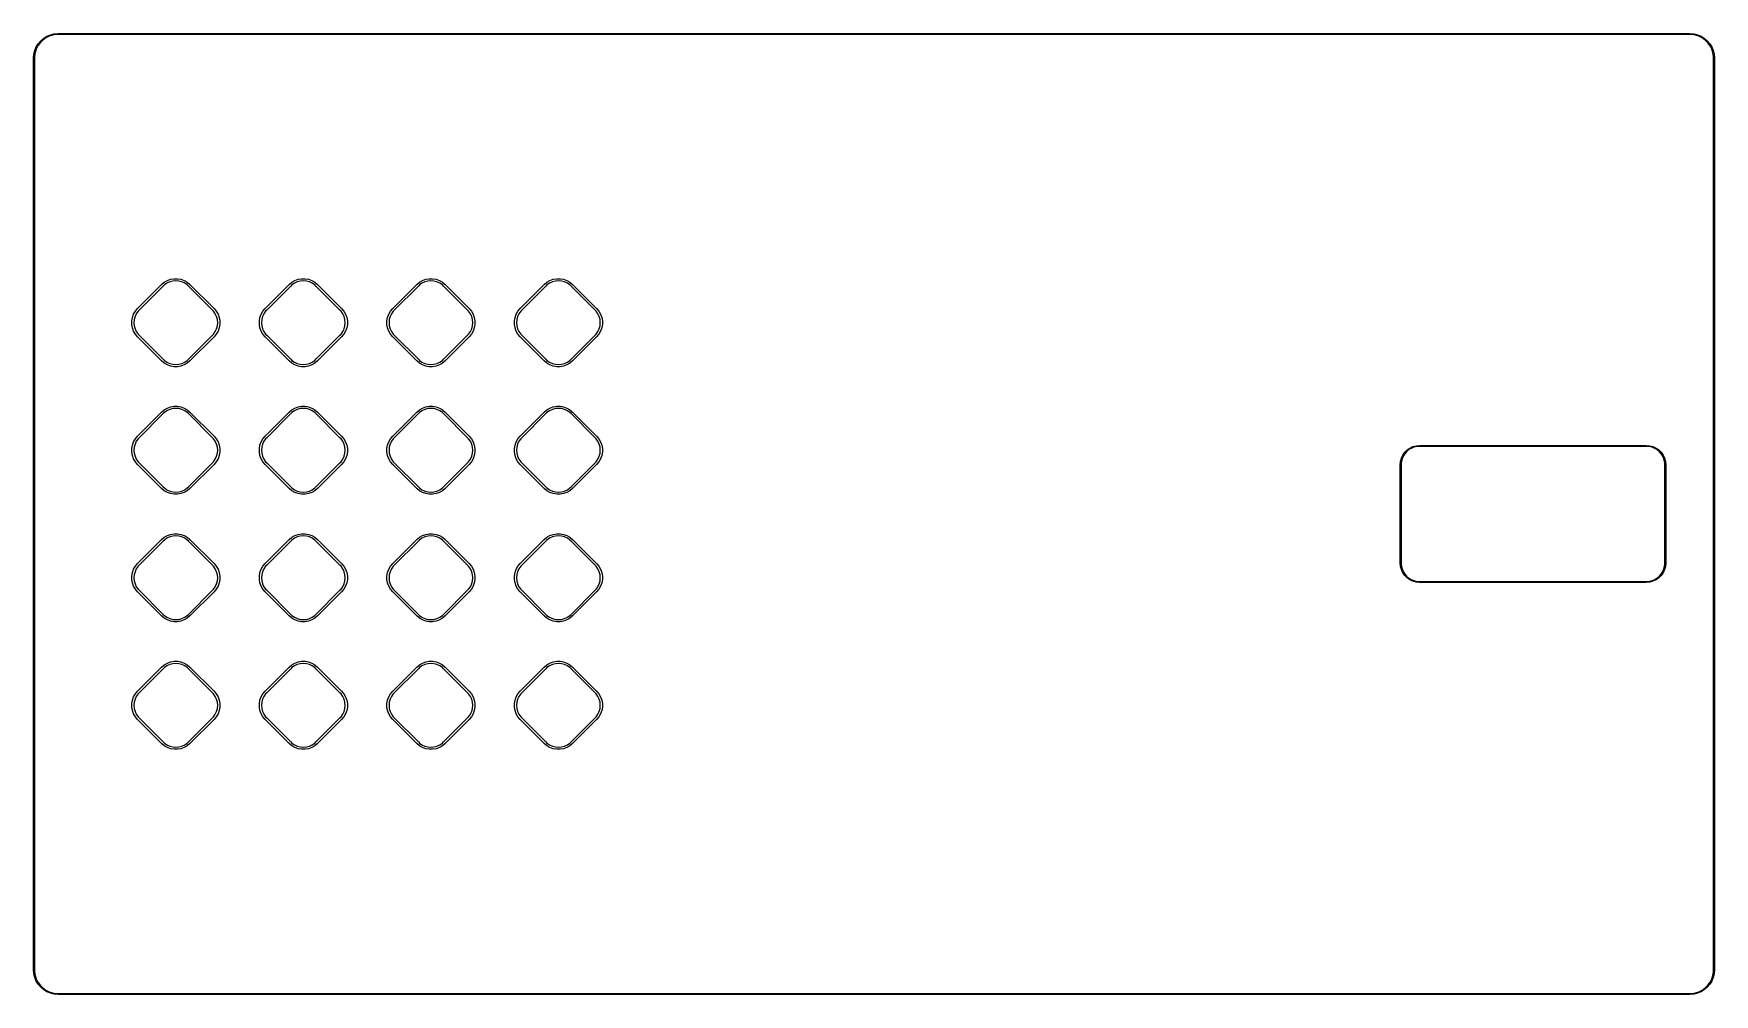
# Model space of a CAD drawing. Extents: x 2.48 to 5.98, y -8.26 to -6.25.
import ezdxf

# ---------------------------------------------------------------- set-up
doc = ezdxf.new("R2010")
doc.units = 0
doc.header["$MEASUREMENT"] = 0
doc.layers.add('BLACK', color=7, linetype='CONTINUOUS')

msp = doc.modelspace()

# ---------------------------------------------------------------- linework, layer by layer
at = {"layer": 'BLACK', "linetype": 'CONTINUOUS'}
for p, q in [((2.49175, -6.27458), (2.49695, -6.2685)), ((2.50107, -6.26716), (2.49561, -6.27262)), ((2.49695, -6.2685), (2.50303, -6.2633)), ((2.50731, -6.26263), (2.50107, -6.26716)), ((2.50303, -6.2633), (2.50985, -6.25912)), ((2.51418, -6.25913), (2.50731, -6.26263)), ((2.50985, -6.25912), (2.51724, -6.25606)), ((2.52152, -6.25674), (2.51418, -6.25913)), ((2.51724, -6.25606), (2.52502, -6.25419)), ((2.52914, -6.25554), (2.52152, -6.25674)), ((2.52502, -6.25419), (2.533, -6.25357)), ((2.533, -6.25554), (2.52914, -6.25554)), ((2.533, -6.25357), (5.933, -6.25357)), ((5.933, -6.25554), (2.533, -6.25554)), ((5.933, -6.25357), (5.94098, -6.25419)), ((5.93686, -6.25554), (5.933, -6.25554)), ((5.94448, -6.25674), (5.93686, -6.25554)), ((5.94098, -6.25419), (5.94876, -6.25606)), ((5.95182, -6.25913), (5.94448, -6.25674)), ((5.94876, -6.25606), (5.95615, -6.25912)), ((5.95869, -6.26263), (5.95182, -6.25913)), ((5.95615, -6.25912), (5.96297, -6.2633)), ((5.96493, -6.26716), (5.95869, -6.26263)), ((5.96297, -6.2633), (5.96905, -6.2685)), ((5.97039, -6.27262), (5.96493, -6.26716)), ((5.96905, -6.2685), (5.97425, -6.27458)), ((2.48202, -6.30455), (2.48264, -6.29658)), ((2.48264, -6.29658), (2.48451, -6.2888)), ((2.48519, -6.29307), (2.48398, -6.30069)), ((2.48398, -6.30069), (2.48398, -6.30455)), ((2.48451, -6.2888), (2.48757, -6.2814)), ((2.48758, -6.28574), (2.48519, -6.29307)), ((2.48757, -6.2814), (2.49175, -6.27458)), ((2.49108, -6.27886), (2.48758, -6.28574)), ((2.49561, -6.27262), (2.49108, -6.27886)), ((5.97492, -6.27886), (5.97039, -6.27262)), ((5.97425, -6.27458), (5.97843, -6.2814)), ((5.97842, -6.28574), (5.97492, -6.27886)), ((5.98081, -6.29307), (5.97842, -6.28574)), ((5.97843, -6.2814), (5.98149, -6.2888)), ((5.98202, -6.30069), (5.98081, -6.29307)), ((5.98149, -6.2888), (5.98336, -6.29658)), ((5.98202, -6.30455), (5.98202, -6.30069)), ((5.98336, -6.29658), (5.98398, -6.30455)), ((2.48202, -8.20455), (2.48202, -6.30455)), ((2.48398, -6.30455), (2.48398, -8.20455)), ((5.98202, -8.20455), (5.98202, -6.30455)), ((5.98398, -6.30455), (5.98398, -8.20455)), ((2.69866, -6.82642), (2.74877, -6.77631)), ((2.75211, -6.77965), (2.702, -6.82976)), ((2.74877, -6.77631), (2.75434, -6.77163)), ((2.74877, -6.77631), (2.74877, -6.77631)), ((2.7544, -6.77736), (2.75211, -6.77965)), ((2.75211, -6.77965), (2.75211, -6.77965)), ((2.75434, -6.77163), (2.76064, -6.768)), ((2.7597, -6.77365), (2.7544, -6.77736)), ((2.76557, -6.77091), (2.7597, -6.77365)), ((2.76064, -6.768), (2.76747, -6.76551)), ((2.77182, -6.76923), (2.76557, -6.77091)), ((2.76747, -6.76551), (2.77464, -6.76425)), ((2.77828, -6.76867), (2.77182, -6.76923)), ((2.77464, -6.76425), (2.78191, -6.76425)), ((2.78473, -6.76923), (2.77828, -6.76867)), ((2.78191, -6.76425), (2.78908, -6.76551)), ((2.79098, -6.77091), (2.78473, -6.76923)), ((2.78908, -6.76551), (2.79591, -6.768)), ((2.79685, -6.77365), (2.79098, -6.77091)), ((2.79591, -6.768), (2.80221, -6.77163)), ((2.80215, -6.77736), (2.79685, -6.77365)), ((2.80444, -6.77965), (2.80215, -6.77736)), ((2.80221, -6.77163), (2.80778, -6.77631)), ((2.85455, -6.82976), (2.80444, -6.77965)), ((2.80778, -6.77631), (2.85789, -6.82642)), ((2.9644, -6.82642), (3.01451, -6.77631)), ((3.01786, -6.77965), (2.96775, -6.82976)), ((3.01451, -6.77631), (3.02009, -6.77163)), ((3.01451, -6.77631), (3.01451, -6.77631)), ((3.02014, -6.77736), (3.01786, -6.77965)), ((3.01786, -6.77965), (3.01786, -6.77965)), ((3.02009, -6.77163), (3.02639, -6.768)), ((3.02545, -6.77365), (3.02014, -6.77736)), ((3.03132, -6.77091), (3.02545, -6.77365)), ((3.02639, -6.768), (3.03322, -6.76551)), ((3.03757, -6.76923), (3.03132, -6.77091)), ((3.03322, -6.76551), (3.04039, -6.76425)), ((3.04402, -6.76867), (3.03757, -6.76923)), ((3.04039, -6.76425), (3.04766, -6.76425)), ((3.05047, -6.76923), (3.04402, -6.76867)), ((3.04766, -6.76425), (3.05482, -6.76551)), ((3.05673, -6.77091), (3.05047, -6.76923)), ((3.05482, -6.76551), (3.06166, -6.768)), ((3.0626, -6.77365), (3.05673, -6.77091)), ((3.06166, -6.768), (3.06796, -6.77163)), ((3.0679, -6.77736), (3.0626, -6.77365)), ((3.07019, -6.77965), (3.0679, -6.77736)), ((3.06796, -6.77163), (3.07353, -6.77631)), ((3.1203, -6.82976), (3.07019, -6.77965)), ((3.07353, -6.77631), (3.12364, -6.82642)), ((3.23015, -6.82642), (3.28026, -6.77631)), ((3.2836, -6.77965), (3.23349, -6.82976)), ((3.28026, -6.77631), (3.28584, -6.77163)), ((3.28026, -6.77631), (3.28026, -6.77631)), ((3.28589, -6.77736), (3.2836, -6.77965)), ((3.2836, -6.77965), (3.2836, -6.77965)), ((3.28584, -6.77163), (3.29213, -6.768)), ((3.2912, -6.77365), (3.28589, -6.77736)), ((3.29707, -6.77091), (3.2912, -6.77365)), ((3.29213, -6.768), (3.29897, -6.76551)), ((3.30332, -6.76923), (3.29707, -6.77091)), ((3.29897, -6.76551), (3.30613, -6.76425)), ((3.30977, -6.76867), (3.30332, -6.76923)), ((3.30613, -6.76425), (3.31341, -6.76425)), ((3.31622, -6.76923), (3.30977, -6.76867)), ((3.31341, -6.76425), (3.32057, -6.76551)), ((3.32248, -6.77091), (3.31622, -6.76923)), ((3.32057, -6.76551), (3.32741, -6.768)), ((3.32835, -6.77365), (3.32248, -6.77091)), ((3.32741, -6.768), (3.33371, -6.77163)), ((3.33365, -6.77736), (3.32835, -6.77365)), ((3.33594, -6.77965), (3.33365, -6.77736)), ((3.33371, -6.77163), (3.33928, -6.77631)), ((3.38605, -6.82976), (3.33594, -6.77965)), ((3.33928, -6.77631), (3.38939, -6.82642)), ((3.4959, -6.82642), (3.54601, -6.77631)), ((3.54935, -6.77965), (3.49924, -6.82976)), ((3.54601, -6.77631), (3.55158, -6.77163)), ((3.54601, -6.77631), (3.54601, -6.77631)), ((3.55164, -6.77736), (3.54935, -6.77965)), ((3.54935, -6.77965), (3.54935, -6.77965)), ((3.55158, -6.77163), (3.55788, -6.768)), ((3.55695, -6.77365), (3.55164, -6.77736)), ((3.56281, -6.77091), (3.55695, -6.77365)), ((3.55788, -6.768), (3.56472, -6.76551)), ((3.56907, -6.76923), (3.56281, -6.77091)), ((3.56472, -6.76551), (3.57188, -6.76425)), ((3.57552, -6.76867), (3.56907, -6.76923)), ((3.57188, -6.76425), (3.57916, -6.76425)), ((3.58197, -6.76923), (3.57552, -6.76867)), ((3.57916, -6.76425), (3.58632, -6.76551)), ((3.58823, -6.77091), (3.58197, -6.76923)), ((3.58632, -6.76551), (3.59316, -6.768)), ((3.59409, -6.77365), (3.58823, -6.77091)), ((3.59316, -6.768), (3.59946, -6.77163)), ((3.5994, -6.77736), (3.59409, -6.77365)), ((3.60169, -6.77965), (3.5994, -6.77736)), ((3.59946, -6.77163), (3.60503, -6.77631)), ((3.6518, -6.82976), (3.60169, -6.77965)), ((3.60503, -6.77631), (3.65514, -6.82642)), ((2.69398, -6.83199), (2.69866, -6.82642)), ((2.69866, -6.82642), (2.69866, -6.82642)), ((2.69866, -6.82642), (2.69866, -6.82642)), ((2.85789, -6.82642), (2.85789, -6.82642)), ((2.85789, -6.82642), (2.86257, -6.83199)), ((2.95973, -6.83199), (2.9644, -6.82642)), ((2.9644, -6.82642), (2.9644, -6.82642)), ((2.9644, -6.82642), (2.9644, -6.82642)), ((3.12364, -6.82642), (3.12364, -6.82642)), ((3.12364, -6.82642), (3.12832, -6.83199)), ((3.22548, -6.83199), (3.23015, -6.82642)), ((3.23015, -6.82642), (3.23015, -6.82642)), ((3.23015, -6.82642), (3.23015, -6.82642)), ((3.38939, -6.82642), (3.38939, -6.82642)), ((3.38939, -6.82642), (3.39407, -6.83199)), ((3.49122, -6.83199), (3.4959, -6.82642)), ((3.4959, -6.82642), (3.4959, -6.82642)), ((3.4959, -6.82642), (3.4959, -6.82642)), ((3.65514, -6.82642), (3.65514, -6.82642)), ((3.65514, -6.82642), (3.65981, -6.83199)), ((2.68659, -6.85229), (2.68786, -6.84513)), ((2.68659, -6.85957), (2.68659, -6.85229)), ((2.68786, -6.86673), (2.68659, -6.85957)), ((2.68786, -6.84513), (2.69034, -6.83829)), ((2.69034, -6.83829), (2.69398, -6.83199)), ((2.69158, -6.84948), (2.69102, -6.85593)), ((2.69102, -6.85593), (2.69158, -6.86238)), ((2.69326, -6.84322), (2.69158, -6.84948)), ((2.69158, -6.86238), (2.69326, -6.86863)), ((2.69599, -6.83735), (2.69326, -6.84322)), ((2.69971, -6.83205), (2.69599, -6.83735)), ((2.702, -6.82976), (2.69971, -6.83205)), ((2.702, -6.82976), (2.702, -6.82976)), ((2.702, -6.82976), (2.702, -6.82976)), ((2.85684, -6.83205), (2.85455, -6.82976)), ((2.85455, -6.82976), (2.85455, -6.82976)), ((2.86056, -6.83735), (2.85684, -6.83205)), ((2.86329, -6.84322), (2.86056, -6.83735)), ((2.86257, -6.83199), (2.86621, -6.83829)), ((2.86497, -6.84948), (2.86329, -6.84322)), ((2.86329, -6.86863), (2.86497, -6.86238)), ((2.86553, -6.85593), (2.86497, -6.84948)), ((2.86497, -6.86238), (2.86553, -6.85593)), ((2.86621, -6.83829), (2.8687, -6.84513)), ((2.8687, -6.84513), (2.86996, -6.85229)), ((2.86996, -6.85957), (2.8687, -6.86673)), ((2.86996, -6.85229), (2.86996, -6.85957)), ((2.95234, -6.85229), (2.9536, -6.84513)), ((2.95234, -6.85957), (2.95234, -6.85229)), ((2.9536, -6.86673), (2.95234, -6.85957)), ((2.9536, -6.84513), (2.95609, -6.83829)), ((2.95609, -6.83829), (2.95973, -6.83199)), ((2.95733, -6.84948), (2.95676, -6.85593)), ((2.95676, -6.85593), (2.95733, -6.86238)), ((2.959, -6.84322), (2.95733, -6.84948)), ((2.95733, -6.86238), (2.959, -6.86863)), ((2.96174, -6.83735), (2.959, -6.84322)), ((2.96546, -6.83205), (2.96174, -6.83735)), ((2.96775, -6.82976), (2.96546, -6.83205)), ((2.96775, -6.82976), (2.96775, -6.82976)), ((2.96775, -6.82976), (2.96775, -6.82976)), ((3.12259, -6.83205), (3.1203, -6.82976)), ((3.1203, -6.82976), (3.1203, -6.82976)), ((3.12631, -6.83735), (3.12259, -6.83205)), ((3.12904, -6.84322), (3.12631, -6.83735)), ((3.12832, -6.83199), (3.13196, -6.83829)), ((3.13072, -6.84948), (3.12904, -6.84322)), ((3.12904, -6.86863), (3.13072, -6.86238)), ((3.13128, -6.85593), (3.13072, -6.84948)), ((3.13072, -6.86238), (3.13128, -6.85593)), ((3.13196, -6.83829), (3.13444, -6.84513)), ((3.13444, -6.84513), (3.13571, -6.85229)), ((3.13571, -6.85957), (3.13444, -6.86673)), ((3.13571, -6.85229), (3.13571, -6.85957)), ((3.21809, -6.85229), (3.21935, -6.84513)), ((3.21809, -6.85957), (3.21809, -6.85229)), ((3.21935, -6.86673), (3.21809, -6.85957)), ((3.21935, -6.84513), (3.22184, -6.83829)), ((3.22184, -6.83829), (3.22548, -6.83199)), ((3.22308, -6.84948), (3.22251, -6.85593)), ((3.22251, -6.85593), (3.22308, -6.86238)), ((3.22475, -6.84322), (3.22308, -6.84948)), ((3.22308, -6.86238), (3.22475, -6.86863)), ((3.22749, -6.83735), (3.22475, -6.84322)), ((3.2312, -6.83205), (3.22749, -6.83735)), ((3.23349, -6.82976), (3.2312, -6.83205)), ((3.23349, -6.82976), (3.23349, -6.82976)), ((3.23349, -6.82976), (3.23349, -6.82976)), ((3.38834, -6.83205), (3.38605, -6.82976)), ((3.38605, -6.82976), (3.38605, -6.82976)), ((3.39205, -6.83735), (3.38834, -6.83205)), ((3.39479, -6.84322), (3.39205, -6.83735)), ((3.39407, -6.83199), (3.3977, -6.83829)), ((3.39647, -6.84948), (3.39479, -6.84322)), ((3.39479, -6.86863), (3.39647, -6.86238)), ((3.39703, -6.85593), (3.39647, -6.84948)), ((3.39647, -6.86238), (3.39703, -6.85593)), ((3.3977, -6.83829), (3.40019, -6.84513)), ((3.40019, -6.84513), (3.40146, -6.85229)), ((3.40146, -6.85957), (3.40019, -6.86673)), ((3.40146, -6.85229), (3.40146, -6.85957)), ((3.48384, -6.85229), (3.4851, -6.84513)), ((3.48384, -6.85957), (3.48384, -6.85229)), ((3.4851, -6.86673), (3.48384, -6.85957)), ((3.4851, -6.84513), (3.48759, -6.83829)), ((3.48759, -6.83829), (3.49122, -6.83199)), ((3.48882, -6.84948), (3.48826, -6.85593)), ((3.48826, -6.85593), (3.48882, -6.86238)), ((3.4905, -6.84322), (3.48882, -6.84948)), ((3.48882, -6.86238), (3.4905, -6.86863)), ((3.49324, -6.83735), (3.4905, -6.84322)), ((3.49695, -6.83205), (3.49324, -6.83735)), ((3.49924, -6.82976), (3.49695, -6.83205)), ((3.49924, -6.82976), (3.49924, -6.82976)), ((3.49924, -6.82976), (3.49924, -6.82976)), ((3.65409, -6.83205), (3.6518, -6.82976)), ((3.6518, -6.82976), (3.6518, -6.82976)), ((3.6578, -6.83735), (3.65409, -6.83205)), ((3.66054, -6.84322), (3.6578, -6.83735)), ((3.65981, -6.83199), (3.66345, -6.83829)), ((3.66221, -6.84948), (3.66054, -6.84322)), ((3.66054, -6.86863), (3.66221, -6.86238)), ((3.66278, -6.85593), (3.66221, -6.84948)), ((3.66221, -6.86238), (3.66278, -6.85593)), ((3.66345, -6.83829), (3.66594, -6.84513)), ((3.66594, -6.84513), (3.6672, -6.85229)), ((3.6672, -6.85957), (3.66594, -6.86673)), ((3.6672, -6.85229), (3.6672, -6.85957)), ((2.69034, -6.87357), (2.68786, -6.86673)), ((2.69398, -6.87987), (2.69034, -6.87357)), ((2.69326, -6.86863), (2.69599, -6.8745)), ((2.69866, -6.88544), (2.69398, -6.87987)), ((2.69599, -6.8745), (2.69971, -6.87981)), ((2.74877, -6.93555), (2.69866, -6.88544)), ((2.69866, -6.88544), (2.69866, -6.88544)), ((2.69866, -6.88544), (2.69866, -6.88544)), ((2.69971, -6.87981), (2.702, -6.8821)), ((2.702, -6.8821), (2.702, -6.8821)), ((2.702, -6.8821), (2.702, -6.8821)), ((2.702, -6.8821), (2.75211, -6.93221)), ((2.80444, -6.93221), (2.85455, -6.8821)), ((2.85789, -6.88544), (2.80778, -6.93555)), ((2.85455, -6.8821), (2.85684, -6.87981)), ((2.85455, -6.8821), (2.85455, -6.8821)), ((2.85455, -6.8821), (2.85455, -6.8821)), ((2.85684, -6.87981), (2.86056, -6.8745)), ((2.86257, -6.87987), (2.85789, -6.88544)), ((2.85789, -6.88544), (2.85789, -6.88544)), ((2.85789, -6.88544), (2.85789, -6.88544)), ((2.86056, -6.8745), (2.86329, -6.86863)), ((2.86621, -6.87357), (2.86257, -6.87987)), ((2.8687, -6.86673), (2.86621, -6.87357)), ((2.95609, -6.87357), (2.9536, -6.86673)), ((2.95973, -6.87987), (2.95609, -6.87357)), ((2.959, -6.86863), (2.96174, -6.8745)), ((2.9644, -6.88544), (2.95973, -6.87987)), ((2.96174, -6.8745), (2.96546, -6.87981)), ((3.01451, -6.93555), (2.9644, -6.88544)), ((2.9644, -6.88544), (2.9644, -6.88544)), ((2.9644, -6.88544), (2.9644, -6.88544)), ((2.96546, -6.87981), (2.96775, -6.8821)), ((2.96775, -6.8821), (2.96775, -6.8821)), ((2.96775, -6.8821), (2.96775, -6.8821)), ((2.96775, -6.8821), (3.01786, -6.93221)), ((3.07019, -6.93221), (3.1203, -6.8821)), ((3.12364, -6.88544), (3.07353, -6.93555)), ((3.1203, -6.8821), (3.12259, -6.87981)), ((3.1203, -6.8821), (3.1203, -6.8821)), ((3.1203, -6.8821), (3.1203, -6.8821)), ((3.12259, -6.87981), (3.12631, -6.8745)), ((3.12832, -6.87987), (3.12364, -6.88544)), ((3.12364, -6.88544), (3.12364, -6.88544)), ((3.12364, -6.88544), (3.12364, -6.88544)), ((3.12631, -6.8745), (3.12904, -6.86863)), ((3.13196, -6.87357), (3.12832, -6.87987)), ((3.13444, -6.86673), (3.13196, -6.87357)), ((3.22184, -6.87357), (3.21935, -6.86673)), ((3.22548, -6.87987), (3.22184, -6.87357)), ((3.22475, -6.86863), (3.22749, -6.8745)), ((3.23015, -6.88544), (3.22548, -6.87987)), ((3.22749, -6.8745), (3.2312, -6.87981)), ((3.28026, -6.93555), (3.23015, -6.88544)), ((3.23015, -6.88544), (3.23015, -6.88544)), ((3.23015, -6.88544), (3.23015, -6.88544)), ((3.2312, -6.87981), (3.23349, -6.8821)), ((3.23349, -6.8821), (3.23349, -6.8821)), ((3.23349, -6.8821), (3.23349, -6.8821)), ((3.23349, -6.8821), (3.2836, -6.93221)), ((3.33594, -6.93221), (3.38605, -6.8821)), ((3.38939, -6.88544), (3.33928, -6.93555)), ((3.38605, -6.8821), (3.38834, -6.87981)), ((3.38605, -6.8821), (3.38605, -6.8821)), ((3.38605, -6.8821), (3.38605, -6.8821)), ((3.38834, -6.87981), (3.39205, -6.8745)), ((3.39407, -6.87987), (3.38939, -6.88544)), ((3.38939, -6.88544), (3.38939, -6.88544)), ((3.38939, -6.88544), (3.38939, -6.88544)), ((3.39205, -6.8745), (3.39479, -6.86863)), ((3.3977, -6.87357), (3.39407, -6.87987)), ((3.40019, -6.86673), (3.3977, -6.87357)), ((3.48759, -6.87357), (3.4851, -6.86673)), ((3.49122, -6.87987), (3.48759, -6.87357)), ((3.4905, -6.86863), (3.49324, -6.8745)), ((3.4959, -6.88544), (3.49122, -6.87987)), ((3.49324, -6.8745), (3.49695, -6.87981)), ((3.54601, -6.93555), (3.4959, -6.88544)), ((3.4959, -6.88544), (3.4959, -6.88544)), ((3.4959, -6.88544), (3.4959, -6.88544)), ((3.49695, -6.87981), (3.49924, -6.8821)), ((3.49924, -6.8821), (3.49924, -6.8821)), ((3.49924, -6.8821), (3.49924, -6.8821)), ((3.49924, -6.8821), (3.54935, -6.93221)), ((3.60169, -6.93221), (3.6518, -6.8821)), ((3.65514, -6.88544), (3.60503, -6.93555)), ((3.6518, -6.8821), (3.65409, -6.87981)), ((3.6518, -6.8821), (3.6518, -6.8821)), ((3.6518, -6.8821), (3.6518, -6.8821)), ((3.65409, -6.87981), (3.6578, -6.8745)), ((3.65981, -6.87987), (3.65514, -6.88544)), ((3.65514, -6.88544), (3.65514, -6.88544)), ((3.65514, -6.88544), (3.65514, -6.88544)), ((3.6578, -6.8745), (3.66054, -6.86863)), ((3.66345, -6.87357), (3.65981, -6.87987)), ((3.66594, -6.86673), (3.66345, -6.87357)), ((2.75211, -6.93221), (2.75211, -6.93221)), ((2.75211, -6.93221), (2.7544, -6.9345)), ((2.80215, -6.9345), (2.80444, -6.93221)), ((2.80444, -6.93221), (2.80444, -6.93221)), ((2.80444, -6.93221), (2.80444, -6.93221)), ((3.01786, -6.93221), (3.01786, -6.93221)), ((3.01786, -6.93221), (3.02014, -6.9345)), ((3.0679, -6.9345), (3.07019, -6.93221)), ((3.07019, -6.93221), (3.07019, -6.93221)), ((3.07019, -6.93221), (3.07019, -6.93221)), ((3.2836, -6.93221), (3.2836, -6.93221)), ((3.2836, -6.93221), (3.28589, -6.9345)), ((3.33365, -6.9345), (3.33594, -6.93221)), ((3.33594, -6.93221), (3.33594, -6.93221)), ((3.33594, -6.93221), (3.33594, -6.93221)), ((3.54935, -6.93221), (3.54935, -6.93221)), ((3.54935, -6.93221), (3.55164, -6.9345)), ((3.5994, -6.9345), (3.60169, -6.93221)), ((3.60169, -6.93221), (3.60169, -6.93221)), ((3.60169, -6.93221), (3.60169, -6.93221)), ((2.75434, -6.94022), (2.74877, -6.93555)), ((2.74877, -6.93555), (2.74877, -6.93555)), ((2.74877, -6.93555), (2.74877, -6.93555)), ((2.74877, -6.93555), (2.74877, -6.93555)), ((2.76064, -6.94386), (2.75434, -6.94022)), ((2.7544, -6.9345), (2.7597, -6.93821)), ((2.7597, -6.93821), (2.76557, -6.94095)), ((2.76747, -6.94635), (2.76064, -6.94386)), ((2.76557, -6.94095), (2.77182, -6.94262)), ((2.77464, -6.94761), (2.76747, -6.94635)), ((2.77182, -6.94262), (2.77828, -6.94319)), ((2.78191, -6.94761), (2.77464, -6.94761)), ((2.77828, -6.94319), (2.78473, -6.94262)), ((2.78908, -6.94635), (2.78191, -6.94761)), ((2.78473, -6.94262), (2.79098, -6.94095)), ((2.79591, -6.94386), (2.78908, -6.94635)), ((2.79098, -6.94095), (2.79685, -6.93821)), ((2.80221, -6.94022), (2.79591, -6.94386)), ((2.79685, -6.93821), (2.80215, -6.9345)), ((2.80778, -6.93555), (2.80221, -6.94022)), ((2.80778, -6.93555), (2.80778, -6.93555)), ((2.80778, -6.93555), (2.80778, -6.93555)), ((3.02009, -6.94022), (3.01451, -6.93555)), ((3.01451, -6.93555), (3.01451, -6.93555)), ((3.01451, -6.93555), (3.01451, -6.93555)), ((3.01451, -6.93555), (3.01451, -6.93555)), ((3.02639, -6.94386), (3.02009, -6.94022)), ((3.02014, -6.9345), (3.02545, -6.93821)), ((3.02545, -6.93821), (3.03132, -6.94095)), ((3.03322, -6.94635), (3.02639, -6.94386)), ((3.03132, -6.94095), (3.03757, -6.94262)), ((3.04039, -6.94761), (3.03322, -6.94635)), ((3.03757, -6.94262), (3.04402, -6.94319)), ((3.04766, -6.94761), (3.04039, -6.94761)), ((3.04402, -6.94319), (3.05047, -6.94262)), ((3.05482, -6.94635), (3.04766, -6.94761)), ((3.05047, -6.94262), (3.05673, -6.94095)), ((3.06166, -6.94386), (3.05482, -6.94635)), ((3.05673, -6.94095), (3.0626, -6.93821)), ((3.06796, -6.94022), (3.06166, -6.94386)), ((3.0626, -6.93821), (3.0679, -6.9345)), ((3.07353, -6.93555), (3.06796, -6.94022)), ((3.07353, -6.93555), (3.07353, -6.93555)), ((3.07353, -6.93555), (3.07353, -6.93555)), ((3.28584, -6.94022), (3.28026, -6.93555)), ((3.28026, -6.93555), (3.28026, -6.93555)), ((3.28026, -6.93555), (3.28026, -6.93555)), ((3.28026, -6.93555), (3.28026, -6.93555)), ((3.29214, -6.94386), (3.28584, -6.94022)), ((3.28589, -6.9345), (3.2912, -6.93821)), ((3.2912, -6.93821), (3.29707, -6.94095)), ((3.29897, -6.94635), (3.29214, -6.94386)), ((3.29707, -6.94095), (3.30332, -6.94262)), ((3.30613, -6.94761), (3.29897, -6.94635)), ((3.30332, -6.94262), (3.30977, -6.94319)), ((3.31341, -6.94761), (3.30613, -6.94761)), ((3.30977, -6.94319), (3.31622, -6.94262)), ((3.32057, -6.94635), (3.31341, -6.94761)), ((3.31622, -6.94262), (3.32248, -6.94095)), ((3.32741, -6.94386), (3.32057, -6.94635)), ((3.32248, -6.94095), (3.32835, -6.93821)), ((3.33371, -6.94022), (3.32741, -6.94386)), ((3.32835, -6.93821), (3.33365, -6.9345)), ((3.33928, -6.93555), (3.33371, -6.94022)), ((3.33928, -6.93555), (3.33928, -6.93555)), ((3.33928, -6.93555), (3.33928, -6.93555)), ((3.55158, -6.94022), (3.54601, -6.93555)), ((3.54601, -6.93555), (3.54601, -6.93555)), ((3.54601, -6.93555), (3.54601, -6.93555)), ((3.54601, -6.93555), (3.54601, -6.93555)), ((3.55788, -6.94386), (3.55158, -6.94022)), ((3.55164, -6.9345), (3.55695, -6.93821)), ((3.55695, -6.93821), (3.56281, -6.94095)), ((3.56472, -6.94635), (3.55788, -6.94386)), ((3.56281, -6.94095), (3.56907, -6.94262)), ((3.57188, -6.94761), (3.56472, -6.94635)), ((3.56907, -6.94262), (3.57552, -6.94319)), ((3.57916, -6.94761), (3.57188, -6.94761)), ((3.57552, -6.94319), (3.58197, -6.94262)), ((3.58632, -6.94635), (3.57916, -6.94761)), ((3.58197, -6.94262), (3.58823, -6.94095)), ((3.59316, -6.94386), (3.58632, -6.94635)), ((3.58823, -6.94095), (3.59409, -6.93821)), ((3.59946, -6.94022), (3.59316, -6.94386)), ((3.59409, -6.93821), (3.5994, -6.9345)), ((3.60503, -6.93555), (3.59946, -6.94022)), ((3.60503, -6.93555), (3.60503, -6.93555)), ((3.60503, -6.93555), (3.60503, -6.93555)), ((2.74877, -7.04206), (2.75434, -7.03738)), ((2.75434, -7.03738), (2.76064, -7.03374)), ((2.76557, -7.03666), (2.7597, -7.0394)), ((2.76064, -7.03374), (2.76747, -7.03126)), ((2.77182, -7.03498), (2.76557, -7.03666)), ((2.76747, -7.03126), (2.77464, -7.02999)), ((2.77828, -7.03442), (2.77182, -7.03498)), ((2.77464, -7.02999), (2.78191, -7.02999)), ((2.78473, -7.03498), (2.77828, -7.03442)), ((2.78191, -7.02999), (2.78908, -7.03126)), ((2.79098, -7.03666), (2.78473, -7.03498)), ((2.78908, -7.03126), (2.79591, -7.03374)), ((2.79685, -7.0394), (2.79098, -7.03666)), ((2.79591, -7.03374), (2.80221, -7.03738)), ((2.80221, -7.03738), (2.80778, -7.04206)), ((3.01451, -7.04206), (3.02009, -7.03738)), ((3.02009, -7.03738), (3.02639, -7.03374)), ((3.03132, -7.03666), (3.02545, -7.0394)), ((3.02639, -7.03374), (3.03322, -7.03126)), ((3.03757, -7.03498), (3.03132, -7.03666)), ((3.03322, -7.03126), (3.04039, -7.02999)), ((3.04402, -7.03442), (3.03757, -7.03498)), ((3.04039, -7.02999), (3.04766, -7.02999)), ((3.05047, -7.03498), (3.04402, -7.03442)), ((3.04766, -7.02999), (3.05482, -7.03126)), ((3.05673, -7.03666), (3.05047, -7.03498)), ((3.05482, -7.03126), (3.06166, -7.03374)), ((3.0626, -7.0394), (3.05673, -7.03666)), ((3.06166, -7.03374), (3.06796, -7.03738)), ((3.06796, -7.03738), (3.07353, -7.04206)), ((3.28026, -7.04206), (3.28584, -7.03738)), ((3.28584, -7.03738), (3.29213, -7.03374)), ((3.29707, -7.03666), (3.2912, -7.0394)), ((3.29213, -7.03374), (3.29897, -7.03126)), ((3.30332, -7.03498), (3.29707, -7.03666)), ((3.29897, -7.03126), (3.30613, -7.02999)), ((3.30977, -7.03442), (3.30332, -7.03498)), ((3.30613, -7.02999), (3.31341, -7.02999)), ((3.31622, -7.03498), (3.30977, -7.03442)), ((3.31341, -7.02999), (3.32057, -7.03126)), ((3.32248, -7.03666), (3.31622, -7.03498)), ((3.32057, -7.03126), (3.32741, -7.03374)), ((3.32835, -7.0394), (3.32248, -7.03666)), ((3.32741, -7.03374), (3.33371, -7.03738)), ((3.33371, -7.03738), (3.33928, -7.04206)), ((3.54601, -7.04206), (3.55158, -7.03738)), ((3.55158, -7.03738), (3.55788, -7.03374)), ((3.56281, -7.03666), (3.55695, -7.0394)), ((3.55788, -7.03374), (3.56472, -7.03126)), ((3.56907, -7.03498), (3.56281, -7.03666)), ((3.56472, -7.03126), (3.57188, -7.02999)), ((3.57552, -7.03442), (3.56907, -7.03498)), ((3.57188, -7.02999), (3.57916, -7.02999)), ((3.58197, -7.03498), (3.57552, -7.03442)), ((3.57916, -7.02999), (3.58632, -7.03126)), ((3.58823, -7.03666), (3.58197, -7.03498)), ((3.58632, -7.03126), (3.59316, -7.03374)), ((3.59409, -7.0394), (3.58823, -7.03666)), ((3.59316, -7.03374), (3.59946, -7.03738)), ((3.59946, -7.03738), (3.60503, -7.04206)), ((2.69866, -7.09217), (2.74877, -7.04206)), ((2.75211, -7.0454), (2.702, -7.09551)), ((2.74877, -7.04206), (2.74877, -7.04206)), ((2.7544, -7.04311), (2.75211, -7.0454)), ((2.75211, -7.0454), (2.75211, -7.0454)), ((2.7597, -7.0394), (2.7544, -7.04311)), ((2.80215, -7.04311), (2.79685, -7.0394)), ((2.80444, -7.0454), (2.80215, -7.04311)), ((2.85455, -7.09551), (2.80444, -7.0454)), ((2.80778, -7.04206), (2.85789, -7.09217)), ((2.9644, -7.09217), (3.01451, -7.04206)), ((3.01786, -7.0454), (2.96775, -7.09551)), ((3.01451, -7.04206), (3.01451, -7.04206)), ((3.02014, -7.04311), (3.01786, -7.0454)), ((3.01786, -7.0454), (3.01786, -7.0454)), ((3.02545, -7.0394), (3.02014, -7.04311)), ((3.0679, -7.04311), (3.0626, -7.0394)), ((3.07019, -7.0454), (3.0679, -7.04311)), ((3.1203, -7.09551), (3.07019, -7.0454)), ((3.07353, -7.04206), (3.12364, -7.09217)), ((3.23015, -7.09217), (3.28026, -7.04206)), ((3.2836, -7.0454), (3.23349, -7.09551)), ((3.28026, -7.04206), (3.28026, -7.04206)), ((3.28589, -7.04311), (3.2836, -7.0454)), ((3.2836, -7.0454), (3.2836, -7.0454)), ((3.2912, -7.0394), (3.28589, -7.04311)), ((3.33365, -7.04311), (3.32835, -7.0394)), ((3.33594, -7.0454), (3.33365, -7.04311)), ((3.38605, -7.09551), (3.33594, -7.0454)), ((3.33928, -7.04206), (3.38939, -7.09217)), ((3.4959, -7.09217), (3.54601, -7.04206)), ((3.54935, -7.0454), (3.49924, -7.09551)), ((3.54601, -7.04206), (3.54601, -7.04206)), ((3.55164, -7.04311), (3.54935, -7.0454)), ((3.54935, -7.0454), (3.54935, -7.0454)), ((3.55695, -7.0394), (3.55164, -7.04311)), ((3.5994, -7.04311), (3.59409, -7.0394)), ((3.60169, -7.0454), (3.5994, -7.04311)), ((3.6518, -7.09551), (3.60169, -7.0454)), ((3.60503, -7.04206), (3.65514, -7.09217)), ((2.68786, -7.11088), (2.69034, -7.10404)), ((2.69034, -7.10404), (2.69398, -7.09774)), ((2.69326, -7.10897), (2.69158, -7.11523)), ((2.69599, -7.1031), (2.69326, -7.10897)), ((2.69398, -7.09774), (2.69866, -7.09217)), ((2.69971, -7.0978), (2.69599, -7.1031)), ((2.69866, -7.09217), (2.69866, -7.09217)), ((2.69866, -7.09217), (2.69866, -7.09217)), ((2.702, -7.09551), (2.69971, -7.0978)), ((2.702, -7.09551), (2.702, -7.09551)), ((2.702, -7.09551), (2.702, -7.09551)), ((2.85684, -7.0978), (2.85455, -7.09551)), ((2.85455, -7.09551), (2.85455, -7.09551)), ((2.86056, -7.1031), (2.85684, -7.0978)), ((2.85789, -7.09217), (2.85789, -7.09217)), ((2.85789, -7.09217), (2.86257, -7.09774)), ((2.86329, -7.10897), (2.86056, -7.1031)), ((2.86257, -7.09774), (2.86621, -7.10404)), ((2.86497, -7.11523), (2.86329, -7.10897)), ((2.86621, -7.10404), (2.8687, -7.11088)), ((2.9536, -7.11088), (2.95609, -7.10404)), ((2.95609, -7.10404), (2.95973, -7.09774)), ((2.959, -7.10897), (2.95733, -7.11523)), ((2.96174, -7.1031), (2.959, -7.10897)), ((2.95973, -7.09774), (2.9644, -7.09217)), ((2.96546, -7.0978), (2.96174, -7.1031)), ((2.9644, -7.09217), (2.9644, -7.09217)), ((2.9644, -7.09217), (2.9644, -7.09217)), ((2.96775, -7.09551), (2.96546, -7.0978)), ((2.96775, -7.09551), (2.96775, -7.09551)), ((2.96775, -7.09551), (2.96775, -7.09551)), ((3.12259, -7.0978), (3.1203, -7.09551)), ((3.1203, -7.09551), (3.1203, -7.09551)), ((3.12631, -7.1031), (3.12259, -7.0978)), ((3.12364, -7.09217), (3.12364, -7.09217)), ((3.12364, -7.09217), (3.12832, -7.09774)), ((3.12904, -7.10897), (3.12631, -7.1031)), ((3.12832, -7.09774), (3.13196, -7.10404)), ((3.13072, -7.11523), (3.12904, -7.10897)), ((3.13196, -7.10404), (3.13444, -7.11088)), ((3.21935, -7.11088), (3.22184, -7.10404)), ((3.22184, -7.10404), (3.22548, -7.09774)), ((3.22475, -7.10897), (3.22308, -7.11523)), ((3.22749, -7.1031), (3.22475, -7.10897)), ((3.22548, -7.09774), (3.23015, -7.09217)), ((3.2312, -7.0978), (3.22749, -7.1031)), ((3.23015, -7.09217), (3.23015, -7.09217)), ((3.23015, -7.09217), (3.23015, -7.09217)), ((3.23349, -7.09551), (3.2312, -7.0978)), ((3.23349, -7.09551), (3.23349, -7.09551)), ((3.23349, -7.09551), (3.23349, -7.09551)), ((3.38834, -7.0978), (3.38605, -7.09551)), ((3.38605, -7.09551), (3.38605, -7.09551)), ((3.39205, -7.1031), (3.38834, -7.0978)), ((3.38939, -7.09217), (3.38939, -7.09217)), ((3.38939, -7.09217), (3.39407, -7.09774)), ((3.39479, -7.10897), (3.39205, -7.1031)), ((3.39407, -7.09774), (3.3977, -7.10404)), ((3.39647, -7.11523), (3.39479, -7.10897)), ((3.3977, -7.10404), (3.40019, -7.11088)), ((3.4851, -7.11088), (3.48759, -7.10404)), ((3.48759, -7.10404), (3.49122, -7.09774)), ((3.4905, -7.10897), (3.48882, -7.11523)), ((3.49324, -7.1031), (3.4905, -7.10897)), ((3.49122, -7.09774), (3.4959, -7.09217)), ((3.49695, -7.0978), (3.49324, -7.1031)), ((3.4959, -7.09217), (3.4959, -7.09217)), ((3.4959, -7.09217), (3.4959, -7.09217)), ((3.49924, -7.09551), (3.49695, -7.0978)), ((3.49924, -7.09551), (3.49924, -7.09551)), ((3.49924, -7.09551), (3.49924, -7.09551)), ((3.65409, -7.0978), (3.6518, -7.09551)), ((3.6518, -7.09551), (3.6518, -7.09551)), ((3.6578, -7.1031), (3.65409, -7.0978)), ((3.65514, -7.09217), (3.65514, -7.09217)), ((3.65514, -7.09217), (3.65981, -7.09774)), ((3.66054, -7.10897), (3.6578, -7.1031)), ((3.65981, -7.09774), (3.66345, -7.10404)), ((3.66221, -7.11523), (3.66054, -7.10897)), ((3.66345, -7.10404), (3.66594, -7.11088)), ((2.68659, -7.11804), (2.68786, -7.11088)), ((2.68659, -7.12531), (2.68659, -7.11804)), ((2.68786, -7.13248), (2.68659, -7.12531)), ((2.69034, -7.13931), (2.68786, -7.13248)), ((2.69398, -7.14561), (2.69034, -7.13931)), ((2.69158, -7.11523), (2.69102, -7.12168)), ((2.69102, -7.12168), (2.69158, -7.12813)), ((2.69158, -7.12813), (2.69326, -7.13438)), ((2.69326, -7.13438), (2.69599, -7.14025)), ((2.69599, -7.14025), (2.69971, -7.14556)), ((2.85684, -7.14556), (2.86056, -7.14025)), ((2.86056, -7.14025), (2.86329, -7.13438)), ((2.86621, -7.13931), (2.86257, -7.14561)), ((2.86329, -7.13438), (2.86497, -7.12813)), ((2.86553, -7.12168), (2.86497, -7.11523)), ((2.86497, -7.12813), (2.86553, -7.12168)), ((2.8687, -7.13248), (2.86621, -7.13931)), ((2.8687, -7.11088), (2.86996, -7.11804)), ((2.86996, -7.12531), (2.8687, -7.13248)), ((2.86996, -7.11804), (2.86996, -7.12531)), ((2.95234, -7.11804), (2.9536, -7.11088)), ((2.95234, -7.12531), (2.95234, -7.11804)), ((2.9536, -7.13248), (2.95234, -7.12531)), ((2.95609, -7.13931), (2.9536, -7.13248)), ((2.95973, -7.14561), (2.95609, -7.13931)), ((2.95733, -7.11523), (2.95676, -7.12168)), ((2.95676, -7.12168), (2.95733, -7.12813)), ((2.95733, -7.12813), (2.959, -7.13438)), ((2.959, -7.13438), (2.96174, -7.14025)), ((2.96174, -7.14025), (2.96546, -7.14556)), ((3.12259, -7.14556), (3.12631, -7.14025)), ((3.12631, -7.14025), (3.12904, -7.13438)), ((3.13196, -7.13931), (3.12832, -7.14561)), ((3.12904, -7.13438), (3.13072, -7.12813)), ((3.13128, -7.12168), (3.13072, -7.11523)), ((3.13072, -7.12813), (3.13128, -7.12168)), ((3.13444, -7.13248), (3.13196, -7.13931)), ((3.13444, -7.11088), (3.13571, -7.11804)), ((3.13571, -7.12531), (3.13444, -7.13248)), ((3.13571, -7.11804), (3.13571, -7.12531)), ((3.21809, -7.11804), (3.21935, -7.11088)), ((3.21809, -7.12531), (3.21809, -7.11804)), ((3.21935, -7.13248), (3.21809, -7.12531)), ((3.22184, -7.13931), (3.21935, -7.13248)), ((3.22548, -7.14561), (3.22184, -7.13931)), ((3.22308, -7.11523), (3.22251, -7.12168)), ((3.22251, -7.12168), (3.22308, -7.12813)), ((3.22308, -7.12813), (3.22475, -7.13438)), ((3.22475, -7.13438), (3.22749, -7.14025)), ((3.22749, -7.14025), (3.2312, -7.14556)), ((3.38834, -7.14556), (3.39205, -7.14025)), ((3.39205, -7.14025), (3.39479, -7.13438)), ((3.3977, -7.13931), (3.39407, -7.14561)), ((3.39479, -7.13438), (3.39647, -7.12813)), ((3.39703, -7.12168), (3.39647, -7.11523)), ((3.39647, -7.12813), (3.39703, -7.12168)), ((3.40019, -7.13248), (3.3977, -7.13931)), ((3.40019, -7.11088), (3.40146, -7.11804)), ((3.40146, -7.12531), (3.40019, -7.13248)), ((3.40146, -7.11804), (3.40146, -7.12531)), ((3.48384, -7.11804), (3.4851, -7.11088)), ((3.48384, -7.12531), (3.48384, -7.11804)), ((3.4851, -7.13248), (3.48384, -7.12531)), ((3.48759, -7.13931), (3.4851, -7.13248)), ((3.49122, -7.14561), (3.48759, -7.13931)), ((3.48882, -7.11523), (3.48826, -7.12168)), ((3.48826, -7.12168), (3.48882, -7.12813)), ((3.48882, -7.12813), (3.4905, -7.13438)), ((3.4905, -7.13438), (3.49324, -7.14025)), ((3.49324, -7.14025), (3.49695, -7.14556)), ((3.65409, -7.14556), (3.6578, -7.14025)), ((3.6578, -7.14025), (3.66054, -7.13438)), ((3.66345, -7.13931), (3.65981, -7.14561)), ((3.66054, -7.13438), (3.66221, -7.12813)), ((3.66278, -7.12168), (3.66221, -7.11523)), ((3.66221, -7.12813), (3.66278, -7.12168)), ((3.66594, -7.13248), (3.66345, -7.13931)), ((3.66594, -7.11088), (3.6672, -7.11804)), ((3.6672, -7.12531), (3.66594, -7.13248)), ((3.6672, -7.11804), (3.6672, -7.12531)), ((5.32999, -7.14498), (5.33181, -7.13819)), ((5.33251, -7.14201), (5.33134, -7.14863)), ((5.33181, -7.13819), (5.33478, -7.13181)), ((5.33481, -7.1357), (5.33251, -7.14201)), ((5.33478, -7.13181), (5.33881, -7.12605)), ((5.33816, -7.12989), (5.33481, -7.1357)), ((5.34248, -7.12474), (5.33816, -7.12989)), ((5.33881, -7.12605), (5.34379, -7.12107)), ((5.34763, -7.12042), (5.34248, -7.12474)), ((5.34379, -7.12107), (5.34955, -7.11704)), ((5.35344, -7.11707), (5.34763, -7.12042)), ((5.34955, -7.11704), (5.35593, -7.11407)), ((5.35976, -7.11477), (5.35344, -7.11707)), ((5.35593, -7.11407), (5.36272, -7.11225)), ((5.36637, -7.1136), (5.35976, -7.11477)), ((5.36272, -7.11225), (5.36973, -7.11163)), ((5.36973, -7.1136), (5.36637, -7.1136)), ((5.36973, -7.11163), (5.84217, -7.11163)), ((5.84217, -7.1136), (5.36973, -7.1136)), ((5.84217, -7.11163), (5.84918, -7.11225)), ((5.84553, -7.1136), (5.84217, -7.1136)), ((5.85214, -7.11477), (5.84553, -7.1136)), ((5.84918, -7.11225), (5.85597, -7.11407)), ((5.85845, -7.11707), (5.85214, -7.11477)), ((5.85597, -7.11407), (5.86235, -7.11704)), ((5.86427, -7.12042), (5.85845, -7.11707)), ((5.86235, -7.11704), (5.86811, -7.12107)), ((5.86942, -7.12474), (5.86427, -7.12042)), ((5.86811, -7.12107), (5.87308, -7.12605)), ((5.87373, -7.12989), (5.86942, -7.12474)), ((5.87308, -7.12605), (5.87712, -7.13181)), ((5.87709, -7.1357), (5.87373, -7.12989)), ((5.87939, -7.14201), (5.87709, -7.1357)), ((5.87712, -7.13181), (5.88009, -7.13819)), ((5.88056, -7.14863), (5.87939, -7.14201)), ((5.88009, -7.13819), (5.88191, -7.14498)), ((2.69866, -7.15119), (2.69398, -7.14561)), ((2.74877, -7.2013), (2.69866, -7.15119)), ((2.69866, -7.15119), (2.69866, -7.15119)), ((2.69866, -7.15119), (2.69866, -7.15119)), ((2.69971, -7.14556), (2.702, -7.14785)), ((2.702, -7.14785), (2.702, -7.14785)), ((2.702, -7.14785), (2.702, -7.14785)), ((2.702, -7.14785), (2.75211, -7.19796)), ((2.80444, -7.19796), (2.85455, -7.14785)), ((2.85789, -7.15119), (2.80778, -7.2013)), ((2.85455, -7.14785), (2.85684, -7.14556)), ((2.85455, -7.14785), (2.85455, -7.14785)), ((2.85455, -7.14785), (2.85455, -7.14785)), ((2.86257, -7.14561), (2.85789, -7.15119)), ((2.85789, -7.15119), (2.85789, -7.15119)), ((2.85789, -7.15119), (2.85789, -7.15119)), ((2.9644, -7.15119), (2.95973, -7.14561)), ((3.01451, -7.2013), (2.9644, -7.15119)), ((2.9644, -7.15119), (2.9644, -7.15119)), ((2.9644, -7.15119), (2.9644, -7.15119)), ((2.96546, -7.14556), (2.96775, -7.14785)), ((2.96775, -7.14785), (2.96775, -7.14785)), ((2.96775, -7.14785), (2.96775, -7.14785)), ((2.96775, -7.14785), (3.01786, -7.19796)), ((3.07019, -7.19796), (3.1203, -7.14785)), ((3.12364, -7.15119), (3.07353, -7.2013)), ((3.1203, -7.14785), (3.12259, -7.14556)), ((3.1203, -7.14785), (3.1203, -7.14785)), ((3.1203, -7.14785), (3.1203, -7.14785)), ((3.12832, -7.14561), (3.12364, -7.15119)), ((3.12364, -7.15119), (3.12364, -7.15119)), ((3.12364, -7.15119), (3.12364, -7.15119)), ((3.23015, -7.15119), (3.22548, -7.14561)), ((3.28026, -7.2013), (3.23015, -7.15119)), ((3.23015, -7.15119), (3.23015, -7.15119)), ((3.23015, -7.15119), (3.23015, -7.15119)), ((3.2312, -7.14556), (3.23349, -7.14785)), ((3.23349, -7.14785), (3.23349, -7.14785)), ((3.23349, -7.14785), (3.23349, -7.14785)), ((3.23349, -7.14785), (3.2836, -7.19796)), ((3.33594, -7.19796), (3.38605, -7.14785)), ((3.38939, -7.15119), (3.33928, -7.2013)), ((3.38605, -7.14785), (3.38834, -7.14556)), ((3.38605, -7.14785), (3.38605, -7.14785)), ((3.38605, -7.14785), (3.38605, -7.14785)), ((3.39407, -7.14561), (3.38939, -7.15119)), ((3.38939, -7.15119), (3.38939, -7.15119)), ((3.38939, -7.15119), (3.38939, -7.15119)), ((3.4959, -7.15119), (3.49122, -7.14561)), ((3.54601, -7.2013), (3.4959, -7.15119)), ((3.4959, -7.15119), (3.4959, -7.15119)), ((3.4959, -7.15119), (3.4959, -7.15119)), ((3.49695, -7.14556), (3.49924, -7.14785)), ((3.49924, -7.14785), (3.49924, -7.14785)), ((3.49924, -7.14785), (3.49924, -7.14785)), ((3.49924, -7.14785), (3.54935, -7.19796)), ((3.60169, -7.19796), (3.6518, -7.14785)), ((3.65514, -7.15119), (3.60503, -7.2013)), ((3.6518, -7.14785), (3.65409, -7.14556)), ((3.6518, -7.14785), (3.6518, -7.14785)), ((3.6518, -7.14785), (3.6518, -7.14785)), ((3.65981, -7.14561), (3.65514, -7.15119)), ((3.65514, -7.15119), (3.65514, -7.15119)), ((3.65514, -7.15119), (3.65514, -7.15119)), ((5.32937, -7.15199), (5.32999, -7.14498)), ((5.32937, -7.35671), (5.32937, -7.15199)), ((5.32937, -7.15199), (5.32937, -7.15199)), ((5.33134, -7.14863), (5.33134, -7.15199)), ((5.33134, -7.15199), (5.33134, -7.15199)), ((5.33134, -7.15199), (5.33134, -7.35671)), ((5.88055, -7.35671), (5.88055, -7.15199)), ((5.88055, -7.15199), (5.88056, -7.15199)), ((5.88056, -7.15199), (5.88056, -7.14863)), ((5.88191, -7.14498), (5.88252, -7.15199)), ((5.88252, -7.15199), (5.88252, -7.15199)), ((5.88252, -7.15199), (5.88252, -7.35671)), ((2.75434, -7.20597), (2.74877, -7.2013)), ((2.74877, -7.2013), (2.74877, -7.2013)), ((2.74877, -7.2013), (2.74877, -7.2013)), ((2.74877, -7.2013), (2.74877, -7.2013)), ((2.75211, -7.19796), (2.75211, -7.19796)), ((2.75211, -7.19796), (2.7544, -7.20024)), ((2.76064, -7.20961), (2.75434, -7.20597)), ((2.7544, -7.20024), (2.7597, -7.20396)), ((2.7597, -7.20396), (2.76557, -7.2067)), ((2.76747, -7.2121), (2.76064, -7.20961)), ((2.76557, -7.2067), (2.77182, -7.20837)), ((2.77464, -7.21336), (2.76747, -7.2121)), ((2.77182, -7.20837), (2.77828, -7.20894)), ((2.78191, -7.21336), (2.77464, -7.21336)), ((2.77828, -7.20894), (2.78473, -7.20837)), ((2.78908, -7.2121), (2.78191, -7.21336)), ((2.78473, -7.20837), (2.79098, -7.2067)), ((2.79591, -7.20961), (2.78908, -7.2121)), ((2.79098, -7.2067), (2.79685, -7.20396)), ((2.80221, -7.20597), (2.79591, -7.20961)), ((2.79685, -7.20396), (2.80215, -7.20024)), ((2.80215, -7.20024), (2.80444, -7.19796)), ((2.80778, -7.2013), (2.80221, -7.20597)), ((2.80444, -7.19796), (2.80444, -7.19796)), ((2.80444, -7.19796), (2.80444, -7.19796)), ((2.80778, -7.2013), (2.80778, -7.2013)), ((2.80778, -7.2013), (2.80778, -7.2013)), ((3.02009, -7.20597), (3.01451, -7.2013)), ((3.01451, -7.2013), (3.01451, -7.2013)), ((3.01451, -7.2013), (3.01451, -7.2013)), ((3.01451, -7.2013), (3.01451, -7.2013)), ((3.01786, -7.19796), (3.01786, -7.19796)), ((3.01786, -7.19796), (3.02014, -7.20024)), ((3.02639, -7.20961), (3.02009, -7.20597)), ((3.02014, -7.20024), (3.02545, -7.20396)), ((3.02545, -7.20396), (3.03132, -7.2067)), ((3.03322, -7.2121), (3.02639, -7.20961)), ((3.03132, -7.2067), (3.03757, -7.20837)), ((3.04039, -7.21336), (3.03322, -7.2121)), ((3.03757, -7.20837), (3.04402, -7.20894)), ((3.04766, -7.21336), (3.04039, -7.21336)), ((3.04402, -7.20894), (3.05047, -7.20837)), ((3.05482, -7.2121), (3.04766, -7.21336)), ((3.05047, -7.20837), (3.05673, -7.2067)), ((3.06166, -7.20961), (3.05482, -7.2121)), ((3.05673, -7.2067), (3.0626, -7.20396)), ((3.06796, -7.20597), (3.06166, -7.20961)), ((3.0626, -7.20396), (3.0679, -7.20024)), ((3.0679, -7.20024), (3.07019, -7.19796)), ((3.07353, -7.2013), (3.06796, -7.20597)), ((3.07019, -7.19796), (3.07019, -7.19796)), ((3.07019, -7.19796), (3.07019, -7.19796)), ((3.07353, -7.2013), (3.07353, -7.2013)), ((3.07353, -7.2013), (3.07353, -7.2013)), ((3.28584, -7.20597), (3.28026, -7.2013)), ((3.28026, -7.2013), (3.28026, -7.2013)), ((3.28026, -7.2013), (3.28026, -7.2013)), ((3.28026, -7.2013), (3.28026, -7.2013)), ((3.2836, -7.19796), (3.2836, -7.19796)), ((3.2836, -7.19796), (3.28589, -7.20024)), ((3.29214, -7.20961), (3.28584, -7.20597)), ((3.28589, -7.20024), (3.2912, -7.20396)), ((3.2912, -7.20396), (3.29707, -7.2067)), ((3.29897, -7.2121), (3.29214, -7.20961)), ((3.29707, -7.2067), (3.30332, -7.20837)), ((3.30613, -7.21336), (3.29897, -7.2121)), ((3.30332, -7.20837), (3.30977, -7.20894)), ((3.31341, -7.21336), (3.30613, -7.21336)), ((3.30977, -7.20894), (3.31622, -7.20837)), ((3.32057, -7.2121), (3.31341, -7.21336)), ((3.31622, -7.20837), (3.32248, -7.2067)), ((3.32741, -7.20961), (3.32057, -7.2121)), ((3.32248, -7.2067), (3.32835, -7.20396)), ((3.33371, -7.20597), (3.32741, -7.20961)), ((3.32835, -7.20396), (3.33365, -7.20024)), ((3.33365, -7.20024), (3.33594, -7.19796)), ((3.33928, -7.2013), (3.33371, -7.20597)), ((3.33594, -7.19796), (3.33594, -7.19796)), ((3.33594, -7.19796), (3.33594, -7.19796)), ((3.33928, -7.2013), (3.33928, -7.2013)), ((3.33928, -7.2013), (3.33928, -7.2013)), ((3.55158, -7.20597), (3.54601, -7.2013)), ((3.54601, -7.2013), (3.54601, -7.2013)), ((3.54601, -7.2013), (3.54601, -7.2013)), ((3.54601, -7.2013), (3.54601, -7.2013)), ((3.54935, -7.19796), (3.54935, -7.19796)), ((3.54935, -7.19796), (3.55164, -7.20024)), ((3.55788, -7.20961), (3.55158, -7.20597)), ((3.55164, -7.20024), (3.55695, -7.20396)), ((3.55695, -7.20396), (3.56281, -7.2067)), ((3.56472, -7.2121), (3.55788, -7.20961)), ((3.56281, -7.2067), (3.56907, -7.20837)), ((3.57188, -7.21336), (3.56472, -7.2121)), ((3.56907, -7.20837), (3.57552, -7.20894)), ((3.57916, -7.21336), (3.57188, -7.21336)), ((3.57552, -7.20894), (3.58197, -7.20837)), ((3.58632, -7.2121), (3.57916, -7.21336)), ((3.58197, -7.20837), (3.58823, -7.2067)), ((3.59316, -7.20961), (3.58632, -7.2121)), ((3.58823, -7.2067), (3.59409, -7.20396)), ((3.59946, -7.20597), (3.59316, -7.20961)), ((3.59409, -7.20396), (3.5994, -7.20024)), ((3.5994, -7.20024), (3.60169, -7.19796)), ((3.60503, -7.2013), (3.59946, -7.20597)), ((3.60169, -7.19796), (3.60169, -7.19796)), ((3.60169, -7.19796), (3.60169, -7.19796)), ((3.60503, -7.2013), (3.60503, -7.2013)), ((3.60503, -7.2013), (3.60503, -7.2013)), ((2.69866, -7.35792), (2.74877, -7.30781)), ((2.75211, -7.31115), (2.702, -7.36126)), ((2.74877, -7.30781), (2.75434, -7.30313)), ((2.74877, -7.30781), (2.74877, -7.30781)), ((2.7544, -7.30886), (2.75211, -7.31115)), ((2.75211, -7.31115), (2.75211, -7.31115)), ((2.75434, -7.30313), (2.76064, -7.29949)), ((2.7597, -7.30514), (2.7544, -7.30886)), ((2.76557, -7.30241), (2.7597, -7.30514)), ((2.76064, -7.29949), (2.76747, -7.297)), ((2.77182, -7.30073), (2.76557, -7.30241)), ((2.76747, -7.297), (2.77464, -7.29574)), ((2.77828, -7.30017), (2.77182, -7.30073)), ((2.77464, -7.29574), (2.78191, -7.29574)), ((2.78473, -7.30073), (2.77828, -7.30017)), ((2.78191, -7.29574), (2.78908, -7.297)), ((2.79098, -7.30241), (2.78473, -7.30073)), ((2.78908, -7.297), (2.79591, -7.29949)), ((2.79685, -7.30514), (2.79098, -7.30241)), ((2.79591, -7.29949), (2.80221, -7.30313)), ((2.80215, -7.30886), (2.79685, -7.30514)), ((2.80444, -7.31115), (2.80215, -7.30886)), ((2.80221, -7.30313), (2.80778, -7.30781)), ((2.85455, -7.36126), (2.80444, -7.31115)), ((2.80444, -7.31115), (2.80444, -7.31115)), ((2.80778, -7.30781), (2.85789, -7.35792)), ((2.9644, -7.35792), (3.01451, -7.30781)), ((3.01786, -7.31115), (2.96775, -7.36126)), ((3.01451, -7.30781), (3.02009, -7.30313)), ((3.01451, -7.30781), (3.01451, -7.30781)), ((3.02014, -7.30886), (3.01786, -7.31115)), ((3.01786, -7.31115), (3.01786, -7.31115)), ((3.02009, -7.30313), (3.02639, -7.29949)), ((3.02545, -7.30514), (3.02014, -7.30886)), ((3.03132, -7.30241), (3.02545, -7.30514)), ((3.02639, -7.29949), (3.03322, -7.297)), ((3.03757, -7.30073), (3.03132, -7.30241)), ((3.03322, -7.297), (3.04039, -7.29574)), ((3.04402, -7.30017), (3.03757, -7.30073)), ((3.04039, -7.29574), (3.04766, -7.29574)), ((3.05047, -7.30073), (3.04402, -7.30017)), ((3.04766, -7.29574), (3.05482, -7.297)), ((3.05673, -7.30241), (3.05047, -7.30073)), ((3.05482, -7.297), (3.06166, -7.29949)), ((3.0626, -7.30514), (3.05673, -7.30241)), ((3.06166, -7.29949), (3.06796, -7.30313)), ((3.0679, -7.30886), (3.0626, -7.30514)), ((3.07019, -7.31115), (3.0679, -7.30886)), ((3.06796, -7.30313), (3.07353, -7.30781)), ((3.1203, -7.36126), (3.07019, -7.31115)), ((3.07019, -7.31115), (3.07019, -7.31115)), ((3.07353, -7.30781), (3.12364, -7.35792)), ((3.23015, -7.35792), (3.28026, -7.30781)), ((3.2836, -7.31115), (3.23349, -7.36126)), ((3.28026, -7.30781), (3.28584, -7.30313)), ((3.28026, -7.30781), (3.28026, -7.30781)), ((3.28589, -7.30886), (3.2836, -7.31115)), ((3.2836, -7.31115), (3.2836, -7.31115)), ((3.28584, -7.30313), (3.29213, -7.29949)), ((3.2912, -7.30514), (3.28589, -7.30886)), ((3.29707, -7.30241), (3.2912, -7.30514)), ((3.29213, -7.29949), (3.29897, -7.297)), ((3.30332, -7.30073), (3.29707, -7.30241)), ((3.29897, -7.297), (3.30613, -7.29574)), ((3.30977, -7.30017), (3.30332, -7.30073)), ((3.30613, -7.29574), (3.31341, -7.29574)), ((3.31622, -7.30073), (3.30977, -7.30017)), ((3.31341, -7.29574), (3.32057, -7.297)), ((3.32248, -7.30241), (3.31622, -7.30073)), ((3.32057, -7.297), (3.32741, -7.29949)), ((3.32835, -7.30514), (3.32248, -7.30241)), ((3.32741, -7.29949), (3.33371, -7.30313)), ((3.33365, -7.30886), (3.32835, -7.30514)), ((3.33594, -7.31115), (3.33365, -7.30886)), ((3.33371, -7.30313), (3.33928, -7.30781)), ((3.38605, -7.36126), (3.33594, -7.31115)), ((3.33594, -7.31115), (3.33594, -7.31115)), ((3.33928, -7.30781), (3.38939, -7.35792)), ((3.4959, -7.35792), (3.54601, -7.30781)), ((3.54935, -7.31115), (3.49924, -7.36126)), ((3.54601, -7.30781), (3.55158, -7.30313)), ((3.54601, -7.30781), (3.54601, -7.30781)), ((3.55164, -7.30886), (3.54935, -7.31115)), ((3.54935, -7.31115), (3.54935, -7.31115)), ((3.55158, -7.30313), (3.55788, -7.29949)), ((3.55695, -7.30514), (3.55164, -7.30886)), ((3.56281, -7.30241), (3.55695, -7.30514)), ((3.55788, -7.29949), (3.56472, -7.297)), ((3.56907, -7.30073), (3.56281, -7.30241)), ((3.56472, -7.297), (3.57188, -7.29574)), ((3.57552, -7.30017), (3.56907, -7.30073)), ((3.57188, -7.29574), (3.57916, -7.29574)), ((3.58197, -7.30073), (3.57552, -7.30017)), ((3.57916, -7.29574), (3.58632, -7.297)), ((3.58823, -7.30241), (3.58197, -7.30073)), ((3.58632, -7.297), (3.59316, -7.29949)), ((3.59409, -7.30514), (3.58823, -7.30241)), ((3.59316, -7.29949), (3.59946, -7.30313)), ((3.5994, -7.30886), (3.59409, -7.30514)), ((3.60169, -7.31115), (3.5994, -7.30886)), ((3.59946, -7.30313), (3.60503, -7.30781)), ((3.6518, -7.36126), (3.60169, -7.31115)), ((3.60169, -7.31115), (3.60169, -7.31115)), ((3.60503, -7.30781), (3.65514, -7.35792)), ((2.68659, -7.38379), (2.68786, -7.37662)), ((2.68659, -7.39106), (2.68659, -7.38379)), ((2.68786, -7.37662), (2.69034, -7.36979)), ((2.69034, -7.36979), (2.69398, -7.36349)), ((2.69158, -7.38097), (2.69102, -7.38743)), ((2.69102, -7.38743), (2.69158, -7.39388)), ((2.69326, -7.37472), (2.69158, -7.38097)), ((2.69599, -7.36885), (2.69326, -7.37472)), ((2.69398, -7.36349), (2.69866, -7.35792)), ((2.69971, -7.36355), (2.69599, -7.36885)), ((2.69866, -7.35792), (2.69866, -7.35792)), ((2.69866, -7.35792), (2.69866, -7.35792)), ((2.702, -7.36126), (2.69971, -7.36355)), ((2.702, -7.36126), (2.702, -7.36126)), ((2.702, -7.36126), (2.702, -7.36126)), ((2.85684, -7.36355), (2.85455, -7.36126)), ((2.85455, -7.36126), (2.85455, -7.36126)), ((2.86056, -7.36885), (2.85684, -7.36355)), ((2.85789, -7.35792), (2.85789, -7.35792)), ((2.85789, -7.35792), (2.86257, -7.36349)), ((2.86329, -7.37472), (2.86056, -7.36885)), ((2.86257, -7.36349), (2.86621, -7.36979)), ((2.86497, -7.38097), (2.86329, -7.37472)), ((2.86553, -7.38743), (2.86497, -7.38097)), ((2.86497, -7.39388), (2.86553, -7.38743)), ((2.86621, -7.36979), (2.8687, -7.37662)), ((2.8687, -7.37662), (2.86996, -7.38379)), ((2.86996, -7.38379), (2.86996, -7.39106)), ((2.95234, -7.38379), (2.9536, -7.37662)), ((2.95234, -7.39106), (2.95234, -7.38379)), ((2.9536, -7.37662), (2.95609, -7.36979)), ((2.95609, -7.36979), (2.95973, -7.36349)), ((2.95733, -7.38097), (2.95676, -7.38743)), ((2.95676, -7.38743), (2.95733, -7.39388)), ((2.959, -7.37472), (2.95733, -7.38097)), ((2.96174, -7.36885), (2.959, -7.37472)), ((2.95973, -7.36349), (2.9644, -7.35792)), ((2.96546, -7.36355), (2.96174, -7.36885)), ((2.9644, -7.35792), (2.9644, -7.35792)), ((2.9644, -7.35792), (2.9644, -7.35792)), ((2.96775, -7.36126), (2.96546, -7.36355)), ((2.96775, -7.36126), (2.96775, -7.36126)), ((2.96775, -7.36126), (2.96775, -7.36126)), ((3.12259, -7.36355), (3.1203, -7.36126)), ((3.1203, -7.36126), (3.1203, -7.36126)), ((3.12631, -7.36885), (3.12259, -7.36355)), ((3.12364, -7.35792), (3.12364, -7.35792)), ((3.12364, -7.35792), (3.12832, -7.36349)), ((3.12904, -7.37472), (3.12631, -7.36885)), ((3.12832, -7.36349), (3.13196, -7.36979)), ((3.13072, -7.38097), (3.12904, -7.37472)), ((3.13128, -7.38743), (3.13072, -7.38097)), ((3.13072, -7.39388), (3.13128, -7.38743)), ((3.13196, -7.36979), (3.13444, -7.37662)), ((3.13444, -7.37662), (3.13571, -7.38379)), ((3.13571, -7.38379), (3.13571, -7.39106)), ((3.21809, -7.38379), (3.21935, -7.37662)), ((3.21809, -7.39106), (3.21809, -7.38379)), ((3.21935, -7.37662), (3.22184, -7.36979)), ((3.22184, -7.36979), (3.22548, -7.36349)), ((3.22308, -7.38097), (3.22251, -7.38743)), ((3.22251, -7.38743), (3.22308, -7.39388)), ((3.22475, -7.37472), (3.22308, -7.38097)), ((3.22749, -7.36885), (3.22475, -7.37472)), ((3.22548, -7.36349), (3.23015, -7.35792)), ((3.2312, -7.36355), (3.22749, -7.36885)), ((3.23015, -7.35792), (3.23015, -7.35792)), ((3.23015, -7.35792), (3.23015, -7.35792)), ((3.23349, -7.36126), (3.2312, -7.36355)), ((3.23349, -7.36126), (3.23349, -7.36126)), ((3.23349, -7.36126), (3.23349, -7.36126)), ((3.38834, -7.36355), (3.38605, -7.36126)), ((3.38605, -7.36126), (3.38605, -7.36126)), ((3.39205, -7.36885), (3.38834, -7.36355)), ((3.38939, -7.35792), (3.38939, -7.35792)), ((3.38939, -7.35792), (3.39407, -7.36349)), ((3.39479, -7.37472), (3.39205, -7.36885)), ((3.39407, -7.36349), (3.3977, -7.36979)), ((3.39647, -7.38097), (3.39479, -7.37472)), ((3.39703, -7.38743), (3.39647, -7.38097)), ((3.39647, -7.39388), (3.39703, -7.38743)), ((3.3977, -7.36979), (3.40019, -7.37662)), ((3.40019, -7.37662), (3.40146, -7.38379)), ((3.40146, -7.38379), (3.40146, -7.39106)), ((3.48384, -7.38379), (3.4851, -7.37662)), ((3.48384, -7.39106), (3.48384, -7.38379)), ((3.4851, -7.37662), (3.48759, -7.36979)), ((3.48759, -7.36979), (3.49122, -7.36349)), ((3.48882, -7.38097), (3.48826, -7.38743)), ((3.48826, -7.38743), (3.48882, -7.39388)), ((3.4905, -7.37472), (3.48882, -7.38097)), ((3.49324, -7.36885), (3.4905, -7.37472)), ((3.49122, -7.36349), (3.4959, -7.35792)), ((3.49695, -7.36355), (3.49324, -7.36885)), ((3.4959, -7.35792), (3.4959, -7.35792)), ((3.4959, -7.35792), (3.4959, -7.35792)), ((3.49924, -7.36126), (3.49695, -7.36355)), ((3.49924, -7.36126), (3.49924, -7.36126)), ((3.49924, -7.36126), (3.49924, -7.36126)), ((3.65409, -7.36355), (3.6518, -7.36126)), ((3.6518, -7.36126), (3.6518, -7.36126)), ((3.6578, -7.36885), (3.65409, -7.36355)), ((3.65514, -7.35792), (3.65514, -7.35792)), ((3.65514, -7.35792), (3.65981, -7.36349)), ((3.66054, -7.37472), (3.6578, -7.36885)), ((3.65981, -7.36349), (3.66345, -7.36979)), ((3.66221, -7.38097), (3.66054, -7.37472)), ((3.66278, -7.38743), (3.66221, -7.38097)), ((3.66221, -7.39388), (3.66278, -7.38743)), ((3.66345, -7.36979), (3.66594, -7.37662)), ((3.66594, -7.37662), (3.6672, -7.38379)), ((3.6672, -7.38379), (3.6672, -7.39106)), ((5.32999, -7.36372), (5.32937, -7.35671)), ((5.32937, -7.35671), (5.32937, -7.35671)), ((5.33181, -7.37051), (5.32999, -7.36372)), ((5.33134, -7.35671), (5.33134, -7.35671)), ((5.33134, -7.35671), (5.33134, -7.36007)), ((5.33134, -7.36007), (5.33251, -7.36669)), ((5.33478, -7.37689), (5.33181, -7.37051)), ((5.33251, -7.36669), (5.33481, -7.373)), ((5.33882, -7.38265), (5.33478, -7.37689)), ((5.33481, -7.373), (5.33816, -7.37881)), ((5.33816, -7.37881), (5.34248, -7.38396)), ((5.34379, -7.38763), (5.33882, -7.38265)), ((5.34248, -7.38396), (5.34763, -7.38828)), ((5.34955, -7.39166), (5.34379, -7.38763)), ((5.34763, -7.38828), (5.35344, -7.39163)), ((5.85845, -7.39163), (5.86427, -7.38828)), ((5.86811, -7.38763), (5.86235, -7.39166)), ((5.86427, -7.38828), (5.86942, -7.38396)), ((5.87308, -7.38265), (5.86811, -7.38763)), ((5.86942, -7.38396), (5.87373, -7.37881)), ((5.87712, -7.37689), (5.87308, -7.38265)), ((5.87373, -7.37881), (5.87709, -7.373)), ((5.87709, -7.373), (5.87939, -7.36669)), ((5.88009, -7.37051), (5.87712, -7.37689)), ((5.87939, -7.36669), (5.88055, -7.36007)), ((5.88191, -7.36372), (5.88009, -7.37051)), ((5.88055, -7.36007), (5.88055, -7.35671)), ((5.88252, -7.35671), (5.88191, -7.36372)), ((2.68786, -7.39823), (2.68659, -7.39106)), ((2.69034, -7.40506), (2.68786, -7.39823)), ((2.69398, -7.41136), (2.69034, -7.40506)), ((2.69158, -7.39388), (2.69326, -7.40013)), ((2.69326, -7.40013), (2.69599, -7.406)), ((2.69866, -7.41693), (2.69398, -7.41136)), ((2.69599, -7.406), (2.69971, -7.4113)), ((2.74877, -7.46704), (2.69866, -7.41693)), ((2.69866, -7.41693), (2.69866, -7.41693)), ((2.69866, -7.41693), (2.69866, -7.41693)), ((2.69971, -7.4113), (2.702, -7.41359)), ((2.702, -7.41359), (2.702, -7.41359)), ((2.702, -7.41359), (2.702, -7.41359)), ((2.702, -7.41359), (2.75211, -7.4637)), ((2.80444, -7.4637), (2.85455, -7.41359)), ((2.85789, -7.41693), (2.80778, -7.46704)), ((2.85455, -7.41359), (2.85684, -7.4113)), ((2.85455, -7.41359), (2.85455, -7.41359)), ((2.85455, -7.41359), (2.85455, -7.41359)), ((2.85684, -7.4113), (2.86056, -7.406)), ((2.86257, -7.41136), (2.85789, -7.41693)), ((2.85789, -7.41693), (2.85789, -7.41693)), ((2.85789, -7.41693), (2.85789, -7.41693)), ((2.86056, -7.406), (2.86329, -7.40013)), ((2.86621, -7.40506), (2.86257, -7.41136)), ((2.86329, -7.40013), (2.86497, -7.39388)), ((2.8687, -7.39823), (2.86621, -7.40506)), ((2.86996, -7.39106), (2.8687, -7.39823)), ((2.9536, -7.39823), (2.95234, -7.39106)), ((2.95609, -7.40506), (2.9536, -7.39823)), ((2.95973, -7.41136), (2.95609, -7.40506)), ((2.95733, -7.39388), (2.959, -7.40013)), ((2.959, -7.40013), (2.96174, -7.406)), ((2.9644, -7.41693), (2.95973, -7.41136)), ((2.96174, -7.406), (2.96546, -7.4113)), ((3.01451, -7.46704), (2.9644, -7.41693)), ((2.9644, -7.41693), (2.9644, -7.41693)), ((2.9644, -7.41693), (2.9644, -7.41693)), ((2.96546, -7.4113), (2.96775, -7.41359)), ((2.96775, -7.41359), (2.96775, -7.41359)), ((2.96775, -7.41359), (2.96775, -7.41359)), ((2.96775, -7.41359), (3.01786, -7.4637)), ((3.07019, -7.4637), (3.1203, -7.41359)), ((3.12364, -7.41693), (3.07353, -7.46704)), ((3.1203, -7.41359), (3.12259, -7.4113)), ((3.1203, -7.41359), (3.1203, -7.41359)), ((3.1203, -7.41359), (3.1203, -7.41359)), ((3.12259, -7.4113), (3.12631, -7.406)), ((3.12832, -7.41136), (3.12364, -7.41693)), ((3.12364, -7.41693), (3.12364, -7.41693)), ((3.12364, -7.41693), (3.12364, -7.41693)), ((3.12631, -7.406), (3.12904, -7.40013)), ((3.13196, -7.40506), (3.12832, -7.41136)), ((3.12904, -7.40013), (3.13072, -7.39388)), ((3.13444, -7.39823), (3.13196, -7.40506)), ((3.13571, -7.39106), (3.13444, -7.39823)), ((3.21935, -7.39823), (3.21809, -7.39106)), ((3.22184, -7.40506), (3.21935, -7.39823)), ((3.22548, -7.41136), (3.22184, -7.40506)), ((3.22308, -7.39388), (3.22475, -7.40013)), ((3.22475, -7.40013), (3.22749, -7.406)), ((3.23015, -7.41693), (3.22548, -7.41136)), ((3.22749, -7.406), (3.2312, -7.4113)), ((3.28026, -7.46704), (3.23015, -7.41693)), ((3.23015, -7.41693), (3.23015, -7.41693)), ((3.23015, -7.41693), (3.23015, -7.41693)), ((3.2312, -7.4113), (3.23349, -7.41359)), ((3.23349, -7.41359), (3.23349, -7.41359)), ((3.23349, -7.41359), (3.23349, -7.41359)), ((3.23349, -7.41359), (3.2836, -7.4637)), ((3.33594, -7.4637), (3.38605, -7.41359)), ((3.38939, -7.41693), (3.33928, -7.46704)), ((3.38605, -7.41359), (3.38834, -7.4113)), ((3.38605, -7.41359), (3.38605, -7.41359)), ((3.38605, -7.41359), (3.38605, -7.41359)), ((3.38834, -7.4113), (3.39205, -7.406)), ((3.39407, -7.41136), (3.38939, -7.41693)), ((3.38939, -7.41693), (3.38939, -7.41693)), ((3.38939, -7.41693), (3.38939, -7.41693)), ((3.39205, -7.406), (3.39479, -7.40013)), ((3.3977, -7.40506), (3.39407, -7.41136)), ((3.39479, -7.40013), (3.39647, -7.39388)), ((3.40019, -7.39823), (3.3977, -7.40506)), ((3.40146, -7.39106), (3.40019, -7.39823)), ((3.4851, -7.39823), (3.48384, -7.39106)), ((3.48759, -7.40506), (3.4851, -7.39823)), ((3.49122, -7.41136), (3.48759, -7.40506)), ((3.48882, -7.39388), (3.4905, -7.40013)), ((3.4905, -7.40013), (3.49324, -7.406)), ((3.4959, -7.41693), (3.49122, -7.41136)), ((3.49324, -7.406), (3.49695, -7.4113)), ((3.54601, -7.46704), (3.4959, -7.41693)), ((3.4959, -7.41693), (3.4959, -7.41693)), ((3.4959, -7.41693), (3.4959, -7.41693)), ((3.49695, -7.4113), (3.49924, -7.41359)), ((3.49924, -7.41359), (3.49924, -7.41359)), ((3.49924, -7.41359), (3.49924, -7.41359)), ((3.49924, -7.41359), (3.54935, -7.4637)), ((3.60169, -7.4637), (3.6518, -7.41359)), ((3.65514, -7.41693), (3.60503, -7.46704)), ((3.6518, -7.41359), (3.65409, -7.4113)), ((3.6518, -7.41359), (3.6518, -7.41359)), ((3.6518, -7.41359), (3.6518, -7.41359)), ((3.65409, -7.4113), (3.6578, -7.406)), ((3.65981, -7.41136), (3.65514, -7.41693)), ((3.65514, -7.41693), (3.65514, -7.41693)), ((3.65514, -7.41693), (3.65514, -7.41693)), ((3.6578, -7.406), (3.66054, -7.40013)), ((3.66345, -7.40506), (3.65981, -7.41136)), ((3.66054, -7.40013), (3.66221, -7.39388)), ((3.66594, -7.39823), (3.66345, -7.40506)), ((3.6672, -7.39106), (3.66594, -7.39823)), ((5.35593, -7.39463), (5.34955, -7.39166)), ((5.35344, -7.39163), (5.35976, -7.39393)), ((5.36272, -7.39645), (5.35593, -7.39463)), ((5.35976, -7.39393), (5.36637, -7.3951)), ((5.36973, -7.39707), (5.36272, -7.39645)), ((5.36637, -7.3951), (5.36973, -7.3951)), ((5.36973, -7.3951), (5.84217, -7.3951)), ((5.84217, -7.39707), (5.36973, -7.39707)), ((5.84217, -7.3951), (5.84553, -7.3951)), ((5.84918, -7.39645), (5.84217, -7.39707)), ((5.84553, -7.3951), (5.85214, -7.39393)), ((5.85597, -7.39463), (5.84918, -7.39645)), ((5.85214, -7.39393), (5.85845, -7.39163)), ((5.86235, -7.39166), (5.85597, -7.39463)), ((2.75434, -7.47172), (2.74877, -7.46704)), ((2.74877, -7.46704), (2.74877, -7.46704)), ((2.74877, -7.46704), (2.74877, -7.46704)), ((2.74877, -7.46704), (2.74877, -7.46704)), ((2.75211, -7.4637), (2.75211, -7.4637)), ((2.75211, -7.4637), (2.7544, -7.46599)), ((2.76064, -7.47536), (2.75434, -7.47172)), ((2.7544, -7.46599), (2.7597, -7.46971)), ((2.7597, -7.46971), (2.76557, -7.47244)), ((2.76747, -7.47785), (2.76064, -7.47536)), ((2.76557, -7.47244), (2.77182, -7.47412)), ((2.77464, -7.47911), (2.76747, -7.47785)), ((2.77182, -7.47412), (2.77828, -7.47468)), ((2.78191, -7.47911), (2.77464, -7.47911)), ((2.77828, -7.47468), (2.78473, -7.47412)), ((2.78908, -7.47785), (2.78191, -7.47911)), ((2.78473, -7.47412), (2.79098, -7.47244)), ((2.79591, -7.47536), (2.78908, -7.47785)), ((2.79098, -7.47244), (2.79685, -7.46971)), ((2.80221, -7.47172), (2.79591, -7.47536)), ((2.79685, -7.46971), (2.80215, -7.46599)), ((2.80215, -7.46599), (2.80444, -7.4637)), ((2.80778, -7.46704), (2.80221, -7.47172)), ((2.80444, -7.4637), (2.80444, -7.4637)), ((2.80444, -7.4637), (2.80444, -7.4637)), ((2.80778, -7.46704), (2.80778, -7.46704)), ((2.80778, -7.46704), (2.80778, -7.46704)), ((3.02009, -7.47172), (3.01451, -7.46704)), ((3.01451, -7.46704), (3.01451, -7.46704)), ((3.01451, -7.46704), (3.01451, -7.46704)), ((3.01451, -7.46704), (3.01451, -7.46704)), ((3.01786, -7.4637), (3.01786, -7.4637)), ((3.01786, -7.4637), (3.02014, -7.46599)), ((3.02639, -7.47536), (3.02009, -7.47172)), ((3.02014, -7.46599), (3.02545, -7.46971)), ((3.02545, -7.46971), (3.03132, -7.47244)), ((3.03322, -7.47785), (3.02639, -7.47536)), ((3.03132, -7.47244), (3.03757, -7.47412)), ((3.04039, -7.47911), (3.03322, -7.47785)), ((3.03757, -7.47412), (3.04402, -7.47468)), ((3.04766, -7.47911), (3.04039, -7.47911)), ((3.04402, -7.47468), (3.05047, -7.47412)), ((3.05482, -7.47785), (3.04766, -7.47911)), ((3.05047, -7.47412), (3.05673, -7.47244)), ((3.06166, -7.47536), (3.05482, -7.47785)), ((3.05673, -7.47244), (3.0626, -7.46971)), ((3.06796, -7.47172), (3.06166, -7.47536)), ((3.0626, -7.46971), (3.0679, -7.46599)), ((3.0679, -7.46599), (3.07019, -7.4637)), ((3.07353, -7.46704), (3.06796, -7.47172)), ((3.07019, -7.4637), (3.07019, -7.4637)), ((3.07019, -7.4637), (3.07019, -7.4637)), ((3.07353, -7.46704), (3.07353, -7.46704)), ((3.07353, -7.46704), (3.07353, -7.46704)), ((3.28584, -7.47172), (3.28026, -7.46704)), ((3.28026, -7.46704), (3.28026, -7.46704)), ((3.28026, -7.46704), (3.28026, -7.46704)), ((3.28026, -7.46704), (3.28026, -7.46704)), ((3.2836, -7.4637), (3.2836, -7.4637)), ((3.2836, -7.4637), (3.28589, -7.46599)), ((3.29214, -7.47536), (3.28584, -7.47172)), ((3.28589, -7.46599), (3.2912, -7.46971)), ((3.2912, -7.46971), (3.29707, -7.47244)), ((3.29897, -7.47785), (3.29214, -7.47536)), ((3.29707, -7.47244), (3.30332, -7.47412)), ((3.30613, -7.47911), (3.29897, -7.47785)), ((3.30332, -7.47412), (3.30977, -7.47468)), ((3.31341, -7.47911), (3.30613, -7.47911)), ((3.30977, -7.47468), (3.31622, -7.47412)), ((3.32057, -7.47785), (3.31341, -7.47911)), ((3.31622, -7.47412), (3.32248, -7.47244)), ((3.32741, -7.47536), (3.32057, -7.47785)), ((3.32248, -7.47244), (3.32835, -7.46971)), ((3.33371, -7.47172), (3.32741, -7.47536)), ((3.32835, -7.46971), (3.33365, -7.46599)), ((3.33365, -7.46599), (3.33594, -7.4637)), ((3.33928, -7.46704), (3.33371, -7.47172)), ((3.33594, -7.4637), (3.33594, -7.4637)), ((3.33594, -7.4637), (3.33594, -7.4637)), ((3.33928, -7.46704), (3.33928, -7.46704)), ((3.33928, -7.46704), (3.33928, -7.46704)), ((3.55158, -7.47172), (3.54601, -7.46704)), ((3.54601, -7.46704), (3.54601, -7.46704)), ((3.54601, -7.46704), (3.54601, -7.46704)), ((3.54601, -7.46704), (3.54601, -7.46704)), ((3.54935, -7.4637), (3.54935, -7.4637)), ((3.54935, -7.4637), (3.55164, -7.46599)), ((3.55788, -7.47536), (3.55158, -7.47172)), ((3.55164, -7.46599), (3.55695, -7.46971)), ((3.55695, -7.46971), (3.56281, -7.47244)), ((3.56472, -7.47785), (3.55788, -7.47536)), ((3.56281, -7.47244), (3.56907, -7.47412)), ((3.57188, -7.47911), (3.56472, -7.47785)), ((3.56907, -7.47412), (3.57552, -7.47468)), ((3.57916, -7.47911), (3.57188, -7.47911)), ((3.57552, -7.47468), (3.58197, -7.47412)), ((3.58632, -7.47785), (3.57916, -7.47911)), ((3.58197, -7.47412), (3.58823, -7.47244)), ((3.59316, -7.47536), (3.58632, -7.47785)), ((3.58823, -7.47244), (3.59409, -7.46971)), ((3.59946, -7.47172), (3.59316, -7.47536)), ((3.59409, -7.46971), (3.5994, -7.46599)), ((3.5994, -7.46599), (3.60169, -7.4637)), ((3.60503, -7.46704), (3.59946, -7.47172)), ((3.60169, -7.4637), (3.60169, -7.4637)), ((3.60169, -7.4637), (3.60169, -7.4637)), ((3.60503, -7.46704), (3.60503, -7.46704)), ((3.60503, -7.46704), (3.60503, -7.46704)), ((2.76064, -7.56524), (2.76747, -7.56275)), ((2.76747, -7.56275), (2.77464, -7.56149)), ((2.77464, -7.56149), (2.78191, -7.56149)), ((2.78191, -7.56149), (2.78908, -7.56275)), ((2.78908, -7.56275), (2.79591, -7.56524)), ((3.02639, -7.56524), (3.03322, -7.56275)), ((3.03322, -7.56275), (3.04039, -7.56149)), ((3.04039, -7.56149), (3.04766, -7.56149)), ((3.04766, -7.56149), (3.05482, -7.56275)), ((3.05482, -7.56275), (3.06166, -7.56524)), ((3.29213, -7.56524), (3.29897, -7.56275)), ((3.29897, -7.56275), (3.30613, -7.56149)), ((3.30613, -7.56149), (3.31341, -7.56149)), ((3.31341, -7.56149), (3.32057, -7.56275)), ((3.32057, -7.56275), (3.32741, -7.56524)), ((3.55788, -7.56524), (3.56472, -7.56275)), ((3.56472, -7.56275), (3.57188, -7.56149)), ((3.57188, -7.56149), (3.57916, -7.56149)), ((3.57916, -7.56149), (3.58632, -7.56275)), ((3.58632, -7.56275), (3.59316, -7.56524)), ((2.69866, -7.62366), (2.74877, -7.57355)), ((2.75211, -7.57689), (2.702, -7.627)), ((2.74877, -7.57355), (2.75434, -7.56888)), ((2.74877, -7.57355), (2.74877, -7.57355)), ((2.7544, -7.57461), (2.75211, -7.57689)), ((2.75211, -7.57689), (2.75211, -7.57689)), ((2.75434, -7.56888), (2.76064, -7.56524)), ((2.7597, -7.57089), (2.7544, -7.57461)), ((2.76557, -7.56815), (2.7597, -7.57089)), ((2.77182, -7.56648), (2.76557, -7.56815)), ((2.77828, -7.56591), (2.77182, -7.56648)), ((2.78473, -7.56648), (2.77828, -7.56591)), ((2.79098, -7.56815), (2.78473, -7.56648)), ((2.79685, -7.57089), (2.79098, -7.56815)), ((2.79591, -7.56524), (2.80221, -7.56888)), ((2.80215, -7.57461), (2.79685, -7.57089)), ((2.80444, -7.57689), (2.80215, -7.57461)), ((2.80221, -7.56888), (2.80778, -7.57355)), ((2.85455, -7.627), (2.80444, -7.57689)), ((2.80444, -7.57689), (2.80444, -7.57689)), ((2.80778, -7.57355), (2.80778, -7.57355)), ((2.80778, -7.57355), (2.85789, -7.62366)), ((2.9644, -7.62366), (3.01451, -7.57355)), ((3.01786, -7.57689), (2.96775, -7.627)), ((3.01451, -7.57355), (3.02009, -7.56888)), ((3.01451, -7.57355), (3.01451, -7.57355)), ((3.02014, -7.57461), (3.01786, -7.57689)), ((3.01786, -7.57689), (3.01786, -7.57689)), ((3.02009, -7.56888), (3.02639, -7.56524)), ((3.02545, -7.57089), (3.02014, -7.57461)), ((3.03132, -7.56815), (3.02545, -7.57089)), ((3.03757, -7.56648), (3.03132, -7.56815)), ((3.04402, -7.56591), (3.03757, -7.56648)), ((3.05047, -7.56648), (3.04402, -7.56591)), ((3.05673, -7.56815), (3.05047, -7.56648)), ((3.0626, -7.57089), (3.05673, -7.56815)), ((3.06166, -7.56524), (3.06796, -7.56888)), ((3.0679, -7.57461), (3.0626, -7.57089)), ((3.07019, -7.57689), (3.0679, -7.57461)), ((3.06796, -7.56888), (3.07353, -7.57355)), ((3.1203, -7.627), (3.07019, -7.57689)), ((3.07019, -7.57689), (3.07019, -7.57689)), ((3.07353, -7.57355), (3.07353, -7.57355)), ((3.07353, -7.57355), (3.12364, -7.62366)), ((3.23015, -7.62366), (3.28026, -7.57355)), ((3.2836, -7.57689), (3.23349, -7.627)), ((3.28026, -7.57355), (3.28584, -7.56888)), ((3.28026, -7.57355), (3.28026, -7.57355)), ((3.28589, -7.57461), (3.2836, -7.57689)), ((3.2836, -7.57689), (3.2836, -7.57689)), ((3.28584, -7.56888), (3.29213, -7.56524)), ((3.2912, -7.57089), (3.28589, -7.57461)), ((3.29707, -7.56815), (3.2912, -7.57089)), ((3.30332, -7.56648), (3.29707, -7.56815)), ((3.30977, -7.56591), (3.30332, -7.56648)), ((3.31622, -7.56648), (3.30977, -7.56591)), ((3.32248, -7.56815), (3.31622, -7.56648)), ((3.32835, -7.57089), (3.32248, -7.56815)), ((3.32741, -7.56524), (3.33371, -7.56888)), ((3.33365, -7.57461), (3.32835, -7.57089)), ((3.33594, -7.57689), (3.33365, -7.57461)), ((3.33371, -7.56888), (3.33928, -7.57355)), ((3.38605, -7.627), (3.33594, -7.57689)), ((3.33594, -7.57689), (3.33594, -7.57689)), ((3.33928, -7.57355), (3.33928, -7.57355)), ((3.33928, -7.57355), (3.38939, -7.62366)), ((3.4959, -7.62366), (3.54601, -7.57355)), ((3.54935, -7.57689), (3.49924, -7.627)), ((3.54601, -7.57355), (3.55158, -7.56888)), ((3.54601, -7.57355), (3.54601, -7.57355)), ((3.55164, -7.57461), (3.54935, -7.57689)), ((3.54935, -7.57689), (3.54935, -7.57689)), ((3.55158, -7.56888), (3.55788, -7.56524)), ((3.55695, -7.57089), (3.55164, -7.57461)), ((3.56281, -7.56815), (3.55695, -7.57089)), ((3.56907, -7.56648), (3.56281, -7.56815)), ((3.57552, -7.56591), (3.56907, -7.56648)), ((3.58197, -7.56648), (3.57552, -7.56591)), ((3.58823, -7.56815), (3.58197, -7.56648)), ((3.59409, -7.57089), (3.58823, -7.56815)), ((3.59316, -7.56524), (3.59946, -7.56888)), ((3.5994, -7.57461), (3.59409, -7.57089)), ((3.60169, -7.57689), (3.5994, -7.57461)), ((3.59946, -7.56888), (3.60503, -7.57355)), ((3.6518, -7.627), (3.60169, -7.57689)), ((3.60169, -7.57689), (3.60169, -7.57689)), ((3.60503, -7.57355), (3.60503, -7.57355)), ((3.60503, -7.57355), (3.65514, -7.62366)), ((2.69034, -7.63554), (2.69398, -7.62924)), ((2.69398, -7.62924), (2.69866, -7.62366)), ((2.69971, -7.62929), (2.69599, -7.6346)), ((2.69866, -7.62366), (2.69866, -7.62366)), ((2.69866, -7.62366), (2.69866, -7.62366)), ((2.702, -7.627), (2.69971, -7.62929)), ((2.702, -7.627), (2.702, -7.627)), ((2.702, -7.627), (2.702, -7.627)), ((2.85684, -7.62929), (2.85455, -7.627)), ((2.85455, -7.627), (2.85455, -7.627)), ((2.86056, -7.6346), (2.85684, -7.62929)), ((2.85789, -7.62366), (2.85789, -7.62366)), ((2.85789, -7.62366), (2.86257, -7.62924)), ((2.86257, -7.62924), (2.86621, -7.63554)), ((2.95609, -7.63554), (2.95973, -7.62924)), ((2.95973, -7.62924), (2.9644, -7.62366)), ((2.96546, -7.62929), (2.96174, -7.6346)), ((2.9644, -7.62366), (2.9644, -7.62366)), ((2.9644, -7.62366), (2.9644, -7.62366)), ((2.96775, -7.627), (2.96546, -7.62929)), ((2.96775, -7.627), (2.96775, -7.627)), ((2.96775, -7.627), (2.96775, -7.627)), ((3.12259, -7.62929), (3.1203, -7.627)), ((3.1203, -7.627), (3.1203, -7.627)), ((3.12631, -7.6346), (3.12259, -7.62929)), ((3.12364, -7.62366), (3.12364, -7.62366)), ((3.12364, -7.62366), (3.12832, -7.62924)), ((3.12832, -7.62924), (3.13196, -7.63554)), ((3.22184, -7.63554), (3.22548, -7.62924)), ((3.22548, -7.62924), (3.23015, -7.62366)), ((3.2312, -7.62929), (3.22749, -7.6346)), ((3.23015, -7.62366), (3.23015, -7.62366)), ((3.23015, -7.62366), (3.23015, -7.62366)), ((3.23349, -7.627), (3.2312, -7.62929)), ((3.23349, -7.627), (3.23349, -7.627)), ((3.23349, -7.627), (3.23349, -7.627)), ((3.38834, -7.62929), (3.38605, -7.627)), ((3.38605, -7.627), (3.38605, -7.627)), ((3.39205, -7.6346), (3.38834, -7.62929)), ((3.38939, -7.62366), (3.38939, -7.62366)), ((3.38939, -7.62366), (3.39407, -7.62924)), ((3.39407, -7.62924), (3.3977, -7.63554)), ((3.48759, -7.63554), (3.49122, -7.62924)), ((3.49122, -7.62924), (3.4959, -7.62366)), ((3.49695, -7.62929), (3.49324, -7.6346)), ((3.4959, -7.62366), (3.4959, -7.62366)), ((3.4959, -7.62366), (3.4959, -7.62366)), ((3.49924, -7.627), (3.49695, -7.62929)), ((3.49924, -7.627), (3.49924, -7.627)), ((3.49924, -7.627), (3.49924, -7.627)), ((3.65409, -7.62929), (3.6518, -7.627)), ((3.6518, -7.627), (3.6518, -7.627)), ((3.6578, -7.6346), (3.65409, -7.62929)), ((3.65514, -7.62366), (3.65514, -7.62366)), ((3.65514, -7.62366), (3.65981, -7.62924)), ((3.65981, -7.62924), (3.66345, -7.63554)), ((2.68659, -7.64954), (2.68786, -7.64237)), ((2.68659, -7.65681), (2.68659, -7.64954)), ((2.68786, -7.66397), (2.68659, -7.65681)), ((2.68786, -7.64237), (2.69034, -7.63554)), ((2.69034, -7.67081), (2.68786, -7.66397)), ((2.69158, -7.64672), (2.69102, -7.65317)), ((2.69102, -7.65317), (2.69158, -7.65962)), ((2.69326, -7.64047), (2.69158, -7.64672)), ((2.69158, -7.65962), (2.69326, -7.66588)), ((2.69599, -7.6346), (2.69326, -7.64047)), ((2.69326, -7.66588), (2.69599, -7.67175)), ((2.86329, -7.64047), (2.86056, -7.6346)), ((2.86056, -7.67175), (2.86329, -7.66588)), ((2.86497, -7.64672), (2.86329, -7.64047)), ((2.86329, -7.66588), (2.86497, -7.65962)), ((2.86553, -7.65317), (2.86497, -7.64672)), ((2.86497, -7.65962), (2.86553, -7.65317)), ((2.86621, -7.63554), (2.8687, -7.64237)), ((2.8687, -7.66397), (2.86621, -7.67081)), ((2.8687, -7.64237), (2.86996, -7.64954)), ((2.86996, -7.65681), (2.8687, -7.66397)), ((2.86996, -7.64954), (2.86996, -7.65681)), ((2.95234, -7.64954), (2.9536, -7.64237)), ((2.95234, -7.65681), (2.95234, -7.64954)), ((2.9536, -7.66397), (2.95234, -7.65681)), ((2.9536, -7.64237), (2.95609, -7.63554)), ((2.95609, -7.67081), (2.9536, -7.66397)), ((2.95733, -7.64672), (2.95676, -7.65317)), ((2.95676, -7.65317), (2.95733, -7.65962)), ((2.959, -7.64047), (2.95733, -7.64672)), ((2.95733, -7.65962), (2.959, -7.66588)), ((2.96174, -7.6346), (2.959, -7.64047)), ((2.959, -7.66588), (2.96174, -7.67175)), ((3.12904, -7.64047), (3.12631, -7.6346)), ((3.12631, -7.67175), (3.12904, -7.66588)), ((3.13072, -7.64672), (3.12904, -7.64047)), ((3.12904, -7.66588), (3.13072, -7.65962)), ((3.13128, -7.65317), (3.13072, -7.64672)), ((3.13072, -7.65962), (3.13128, -7.65317)), ((3.13196, -7.63554), (3.13444, -7.64237)), ((3.13444, -7.66397), (3.13196, -7.67081)), ((3.13444, -7.64237), (3.13571, -7.64954)), ((3.13571, -7.65681), (3.13444, -7.66397)), ((3.13571, -7.64954), (3.13571, -7.65681)), ((3.21809, -7.64954), (3.21935, -7.64237)), ((3.21809, -7.65681), (3.21809, -7.64954)), ((3.21935, -7.66397), (3.21809, -7.65681)), ((3.21935, -7.64237), (3.22184, -7.63554)), ((3.22184, -7.67081), (3.21935, -7.66397)), ((3.22308, -7.64672), (3.22251, -7.65317)), ((3.22251, -7.65317), (3.22308, -7.65962)), ((3.22475, -7.64047), (3.22308, -7.64672)), ((3.22308, -7.65962), (3.22475, -7.66588)), ((3.22749, -7.6346), (3.22475, -7.64047)), ((3.22475, -7.66588), (3.22749, -7.67175)), ((3.39479, -7.64047), (3.39205, -7.6346)), ((3.39205, -7.67175), (3.39479, -7.66588)), ((3.39647, -7.64672), (3.39479, -7.64047)), ((3.39479, -7.66588), (3.39647, -7.65962)), ((3.39703, -7.65317), (3.39647, -7.64672)), ((3.39647, -7.65962), (3.39703, -7.65317)), ((3.3977, -7.63554), (3.40019, -7.64237)), ((3.40019, -7.66397), (3.3977, -7.67081)), ((3.40019, -7.64237), (3.40146, -7.64954)), ((3.40146, -7.65681), (3.40019, -7.66397)), ((3.40146, -7.64954), (3.40146, -7.65681)), ((3.48384, -7.64954), (3.4851, -7.64237)), ((3.48384, -7.65681), (3.48384, -7.64954)), ((3.4851, -7.66397), (3.48384, -7.65681)), ((3.4851, -7.64237), (3.48759, -7.63554)), ((3.48759, -7.67081), (3.4851, -7.66397)), ((3.48882, -7.64672), (3.48826, -7.65317)), ((3.48826, -7.65317), (3.48882, -7.65962)), ((3.4905, -7.64047), (3.48882, -7.64672)), ((3.48882, -7.65962), (3.4905, -7.66588)), ((3.49324, -7.6346), (3.4905, -7.64047)), ((3.4905, -7.66588), (3.49324, -7.67175)), ((3.66054, -7.64047), (3.6578, -7.6346)), ((3.6578, -7.67175), (3.66054, -7.66588)), ((3.66221, -7.64672), (3.66054, -7.64047)), ((3.66054, -7.66588), (3.66221, -7.65962)), ((3.66278, -7.65317), (3.66221, -7.64672)), ((3.66221, -7.65962), (3.66278, -7.65317)), ((3.66345, -7.63554), (3.66594, -7.64237)), ((3.66594, -7.66397), (3.66345, -7.67081)), ((3.66594, -7.64237), (3.6672, -7.64954)), ((3.6672, -7.65681), (3.66594, -7.66397)), ((3.6672, -7.64954), (3.6672, -7.65681)), ((2.69398, -7.67711), (2.69034, -7.67081)), ((2.69866, -7.68268), (2.69398, -7.67711)), ((2.69599, -7.67175), (2.69971, -7.67705)), ((2.74877, -7.73279), (2.69866, -7.68268)), ((2.69866, -7.68268), (2.69866, -7.68268)), ((2.69866, -7.68268), (2.69866, -7.68268)), ((2.69971, -7.67705), (2.702, -7.67934)), ((2.702, -7.67934), (2.702, -7.67934)), ((2.702, -7.67934), (2.702, -7.67934)), ((2.702, -7.67934), (2.75211, -7.72945)), ((2.80444, -7.72945), (2.85455, -7.67934)), ((2.85789, -7.68268), (2.80778, -7.73279)), ((2.85455, -7.67934), (2.85684, -7.67705)), ((2.85455, -7.67934), (2.85455, -7.67934)), ((2.85455, -7.67934), (2.85455, -7.67934)), ((2.85684, -7.67705), (2.86056, -7.67175)), ((2.86257, -7.67711), (2.85789, -7.68268)), ((2.85789, -7.68268), (2.85789, -7.68268)), ((2.85789, -7.68268), (2.85789, -7.68268)), ((2.86621, -7.67081), (2.86257, -7.67711)), ((2.95973, -7.67711), (2.95609, -7.67081)), ((2.9644, -7.68268), (2.95973, -7.67711)), ((2.96174, -7.67175), (2.96546, -7.67705)), ((3.01451, -7.73279), (2.9644, -7.68268)), ((2.9644, -7.68268), (2.9644, -7.68268)), ((2.9644, -7.68268), (2.9644, -7.68268)), ((2.96546, -7.67705), (2.96775, -7.67934)), ((2.96775, -7.67934), (2.96775, -7.67934)), ((2.96775, -7.67934), (2.96775, -7.67934)), ((2.96775, -7.67934), (3.01786, -7.72945)), ((3.07019, -7.72945), (3.1203, -7.67934)), ((3.12364, -7.68268), (3.07353, -7.73279)), ((3.1203, -7.67934), (3.12259, -7.67705)), ((3.1203, -7.67934), (3.1203, -7.67934)), ((3.1203, -7.67934), (3.1203, -7.67934)), ((3.12259, -7.67705), (3.12631, -7.67175)), ((3.12832, -7.67711), (3.12364, -7.68268)), ((3.12364, -7.68268), (3.12364, -7.68268)), ((3.12364, -7.68268), (3.12364, -7.68268)), ((3.13196, -7.67081), (3.12832, -7.67711)), ((3.22548, -7.67711), (3.22184, -7.67081)), ((3.23015, -7.68268), (3.22548, -7.67711)), ((3.22749, -7.67175), (3.2312, -7.67705)), ((3.28026, -7.73279), (3.23015, -7.68268)), ((3.23015, -7.68268), (3.23015, -7.68268)), ((3.23015, -7.68268), (3.23015, -7.68268)), ((3.2312, -7.67705), (3.23349, -7.67934)), ((3.23349, -7.67934), (3.23349, -7.67934)), ((3.23349, -7.67934), (3.23349, -7.67934)), ((3.23349, -7.67934), (3.2836, -7.72945)), ((3.33594, -7.72945), (3.38605, -7.67934)), ((3.38939, -7.68268), (3.33928, -7.73279)), ((3.38605, -7.67934), (3.38834, -7.67705)), ((3.38605, -7.67934), (3.38605, -7.67934)), ((3.38605, -7.67934), (3.38605, -7.67934)), ((3.38834, -7.67705), (3.39205, -7.67175)), ((3.39407, -7.67711), (3.38939, -7.68268)), ((3.38939, -7.68268), (3.38939, -7.68268)), ((3.38939, -7.68268), (3.38939, -7.68268)), ((3.3977, -7.67081), (3.39407, -7.67711)), ((3.49122, -7.67711), (3.48759, -7.67081)), ((3.4959, -7.68268), (3.49122, -7.67711)), ((3.49324, -7.67175), (3.49695, -7.67705)), ((3.54601, -7.73279), (3.4959, -7.68268)), ((3.4959, -7.68268), (3.4959, -7.68268)), ((3.4959, -7.68268), (3.4959, -7.68268)), ((3.49695, -7.67705), (3.49924, -7.67934)), ((3.49924, -7.67934), (3.49924, -7.67934)), ((3.49924, -7.67934), (3.49924, -7.67934)), ((3.49924, -7.67934), (3.54935, -7.72945)), ((3.60169, -7.72945), (3.6518, -7.67934)), ((3.65514, -7.68268), (3.60503, -7.73279)), ((3.6518, -7.67934), (3.65409, -7.67705)), ((3.6518, -7.67934), (3.6518, -7.67934)), ((3.6518, -7.67934), (3.6518, -7.67934)), ((3.65409, -7.67705), (3.6578, -7.67175)), ((3.65981, -7.67711), (3.65514, -7.68268)), ((3.65514, -7.68268), (3.65514, -7.68268)), ((3.65514, -7.68268), (3.65514, -7.68268)), ((3.66345, -7.67081), (3.65981, -7.67711)), ((2.75434, -7.73747), (2.74877, -7.73279)), ((2.74877, -7.73279), (2.74877, -7.73279)), ((2.74877, -7.73279), (2.74877, -7.73279)), ((2.74877, -7.73279), (2.74877, -7.73279)), ((2.75211, -7.72945), (2.75211, -7.72945)), ((2.75211, -7.72945), (2.7544, -7.73174)), ((2.76064, -7.74111), (2.75434, -7.73747)), ((2.7544, -7.73174), (2.7597, -7.73546)), ((2.7597, -7.73546), (2.76557, -7.73819)), ((2.76557, -7.73819), (2.77182, -7.73987)), ((2.78473, -7.73987), (2.79098, -7.73819)), ((2.79098, -7.73819), (2.79685, -7.73546)), ((2.80221, -7.73747), (2.79591, -7.74111)), ((2.79685, -7.73546), (2.80215, -7.73174)), ((2.80215, -7.73174), (2.80444, -7.72945)), ((2.80778, -7.73279), (2.80221, -7.73747)), ((2.80444, -7.72945), (2.80444, -7.72945)), ((2.80444, -7.72945), (2.80444, -7.72945)), ((2.80778, -7.73279), (2.80778, -7.73279)), ((2.80778, -7.73279), (2.80778, -7.73279)), ((3.02009, -7.73747), (3.01451, -7.73279)), ((3.01451, -7.73279), (3.01451, -7.73279)), ((3.01451, -7.73279), (3.01451, -7.73279)), ((3.01451, -7.73279), (3.01451, -7.73279)), ((3.01786, -7.72945), (3.01786, -7.72945)), ((3.01786, -7.72945), (3.02014, -7.73174)), ((3.02639, -7.74111), (3.02009, -7.73747)), ((3.02014, -7.73174), (3.02545, -7.73546)), ((3.02545, -7.73546), (3.03132, -7.73819)), ((3.03132, -7.73819), (3.03757, -7.73987)), ((3.05047, -7.73987), (3.05673, -7.73819)), ((3.05673, -7.73819), (3.0626, -7.73546)), ((3.06796, -7.73747), (3.06166, -7.74111)), ((3.0626, -7.73546), (3.0679, -7.73174)), ((3.0679, -7.73174), (3.07019, -7.72945)), ((3.07353, -7.73279), (3.06796, -7.73747)), ((3.07019, -7.72945), (3.07019, -7.72945)), ((3.07019, -7.72945), (3.07019, -7.72945)), ((3.07353, -7.73279), (3.07353, -7.73279)), ((3.07353, -7.73279), (3.07353, -7.73279)), ((3.28584, -7.73747), (3.28026, -7.73279)), ((3.28026, -7.73279), (3.28026, -7.73279)), ((3.28026, -7.73279), (3.28026, -7.73279)), ((3.28026, -7.73279), (3.28026, -7.73279)), ((3.2836, -7.72945), (3.2836, -7.72945)), ((3.2836, -7.72945), (3.28589, -7.73174)), ((3.29214, -7.74111), (3.28584, -7.73747)), ((3.28589, -7.73174), (3.2912, -7.73546)), ((3.2912, -7.73546), (3.29707, -7.73819)), ((3.29707, -7.73819), (3.30332, -7.73987)), ((3.31622, -7.73987), (3.32248, -7.73819)), ((3.32248, -7.73819), (3.32835, -7.73546)), ((3.33371, -7.73747), (3.32741, -7.74111)), ((3.32835, -7.73546), (3.33365, -7.73174)), ((3.33365, -7.73174), (3.33594, -7.72945)), ((3.33928, -7.73279), (3.33371, -7.73747)), ((3.33594, -7.72945), (3.33594, -7.72945)), ((3.33594, -7.72945), (3.33594, -7.72945)), ((3.33928, -7.73279), (3.33928, -7.73279)), ((3.33928, -7.73279), (3.33928, -7.73279)), ((3.55158, -7.73747), (3.54601, -7.73279)), ((3.54601, -7.73279), (3.54601, -7.73279)), ((3.54601, -7.73279), (3.54601, -7.73279)), ((3.54601, -7.73279), (3.54601, -7.73279)), ((3.54935, -7.72945), (3.54935, -7.72945)), ((3.54935, -7.72945), (3.55164, -7.73174)), ((3.55788, -7.74111), (3.55158, -7.73747)), ((3.55164, -7.73174), (3.55695, -7.73546)), ((3.55695, -7.73546), (3.56281, -7.73819)), ((3.56281, -7.73819), (3.56907, -7.73987)), ((3.58197, -7.73987), (3.58823, -7.73819)), ((3.58823, -7.73819), (3.59409, -7.73546)), ((3.59946, -7.73747), (3.59316, -7.74111)), ((3.59409, -7.73546), (3.5994, -7.73174)), ((3.5994, -7.73174), (3.60169, -7.72945)), ((3.60503, -7.73279), (3.59946, -7.73747)), ((3.60169, -7.72945), (3.60169, -7.72945)), ((3.60169, -7.72945), (3.60169, -7.72945)), ((3.60503, -7.73279), (3.60503, -7.73279)), ((3.60503, -7.73279), (3.60503, -7.73279)), ((2.76747, -7.74359), (2.76064, -7.74111)), ((2.77464, -7.74486), (2.76747, -7.74359)), ((2.77182, -7.73987), (2.77828, -7.74043)), ((2.78191, -7.74486), (2.77464, -7.74486)), ((2.77828, -7.74043), (2.78473, -7.73987)), ((2.78908, -7.74359), (2.78191, -7.74486)), ((2.79591, -7.74111), (2.78908, -7.74359)), ((3.03322, -7.74359), (3.02639, -7.74111)), ((3.04039, -7.74486), (3.03322, -7.74359)), ((3.03757, -7.73987), (3.04402, -7.74043)), ((3.04766, -7.74486), (3.04039, -7.74486)), ((3.04402, -7.74043), (3.05047, -7.73987)), ((3.05482, -7.74359), (3.04766, -7.74486)), ((3.06166, -7.74111), (3.05482, -7.74359)), ((3.29897, -7.74359), (3.29214, -7.74111)), ((3.30613, -7.74486), (3.29897, -7.74359)), ((3.30332, -7.73987), (3.30977, -7.74043)), ((3.31341, -7.74486), (3.30613, -7.74486)), ((3.30977, -7.74043), (3.31622, -7.73987)), ((3.32057, -7.74359), (3.31341, -7.74486)), ((3.32741, -7.74111), (3.32057, -7.74359)), ((3.56472, -7.74359), (3.55788, -7.74111)), ((3.57188, -7.74486), (3.56472, -7.74359)), ((3.56907, -7.73987), (3.57552, -7.74043)), ((3.57916, -7.74486), (3.57188, -7.74486)), ((3.57552, -7.74043), (3.58197, -7.73987)), ((3.58632, -7.74359), (3.57916, -7.74486)), ((3.59316, -7.74111), (3.58632, -7.74359)), ((2.48264, -8.21253), (2.48202, -8.20455)), ((2.48451, -8.22031), (2.48264, -8.21253)), ((2.48398, -8.20455), (2.48398, -8.20841)), ((2.48398, -8.20841), (2.48519, -8.21603)), ((2.48757, -8.2277), (2.48451, -8.22031)), ((2.48519, -8.21603), (2.48758, -8.22337)), ((2.49175, -8.23452), (2.48757, -8.2277)), ((2.48758, -8.22337), (2.49108, -8.23024)), ((5.97843, -8.2277), (5.97425, -8.23452)), ((5.97492, -8.23024), (5.97842, -8.22337)), ((5.97842, -8.22337), (5.98081, -8.21603)), ((5.98149, -8.22031), (5.97843, -8.2277)), ((5.98081, -8.21603), (5.98202, -8.20841)), ((5.98336, -8.21253), (5.98149, -8.22031)), ((5.98202, -8.20841), (5.98202, -8.20455)), ((5.98398, -8.20455), (5.98336, -8.21253)), ((2.49108, -8.23024), (2.49561, -8.23648)), ((2.49695, -8.2406), (2.49175, -8.23452)), ((2.49561, -8.23648), (2.50107, -8.24194)), ((2.50303, -8.2458), (2.49695, -8.2406)), ((2.50107, -8.24194), (2.50731, -8.24647)), ((2.50985, -8.24998), (2.50303, -8.2458)), ((2.50731, -8.24647), (2.51418, -8.24998)), ((2.51724, -8.25304), (2.50985, -8.24998)), ((2.51418, -8.24998), (2.52152, -8.25236)), ((2.52502, -8.25491), (2.51724, -8.25304)), ((2.52152, -8.25236), (2.52914, -8.25357)), ((2.533, -8.25554), (2.52502, -8.25491)), ((2.52914, -8.25357), (2.533, -8.25357)), ((2.533, -8.25357), (5.933, -8.25357)), ((5.933, -8.25554), (2.533, -8.25554)), ((5.933, -8.25357), (5.93686, -8.25357)), ((5.94098, -8.25491), (5.933, -8.25554)), ((5.93686, -8.25357), (5.94448, -8.25236)), ((5.94876, -8.25304), (5.94098, -8.25491)), ((5.94448, -8.25236), (5.95182, -8.24998)), ((5.95615, -8.24998), (5.94876, -8.25304)), ((5.95182, -8.24998), (5.95869, -8.24647)), ((5.96297, -8.2458), (5.95615, -8.24998)), ((5.95869, -8.24647), (5.96493, -8.24194)), ((5.96905, -8.2406), (5.96297, -8.2458)), ((5.96493, -8.24194), (5.97039, -8.23648)), ((5.97425, -8.23452), (5.96905, -8.2406)), ((5.97039, -8.23648), (5.97492, -8.23024))]:
    msp.add_line(p, q, dxfattribs=at)

doc.saveas('drawing.dxf')
